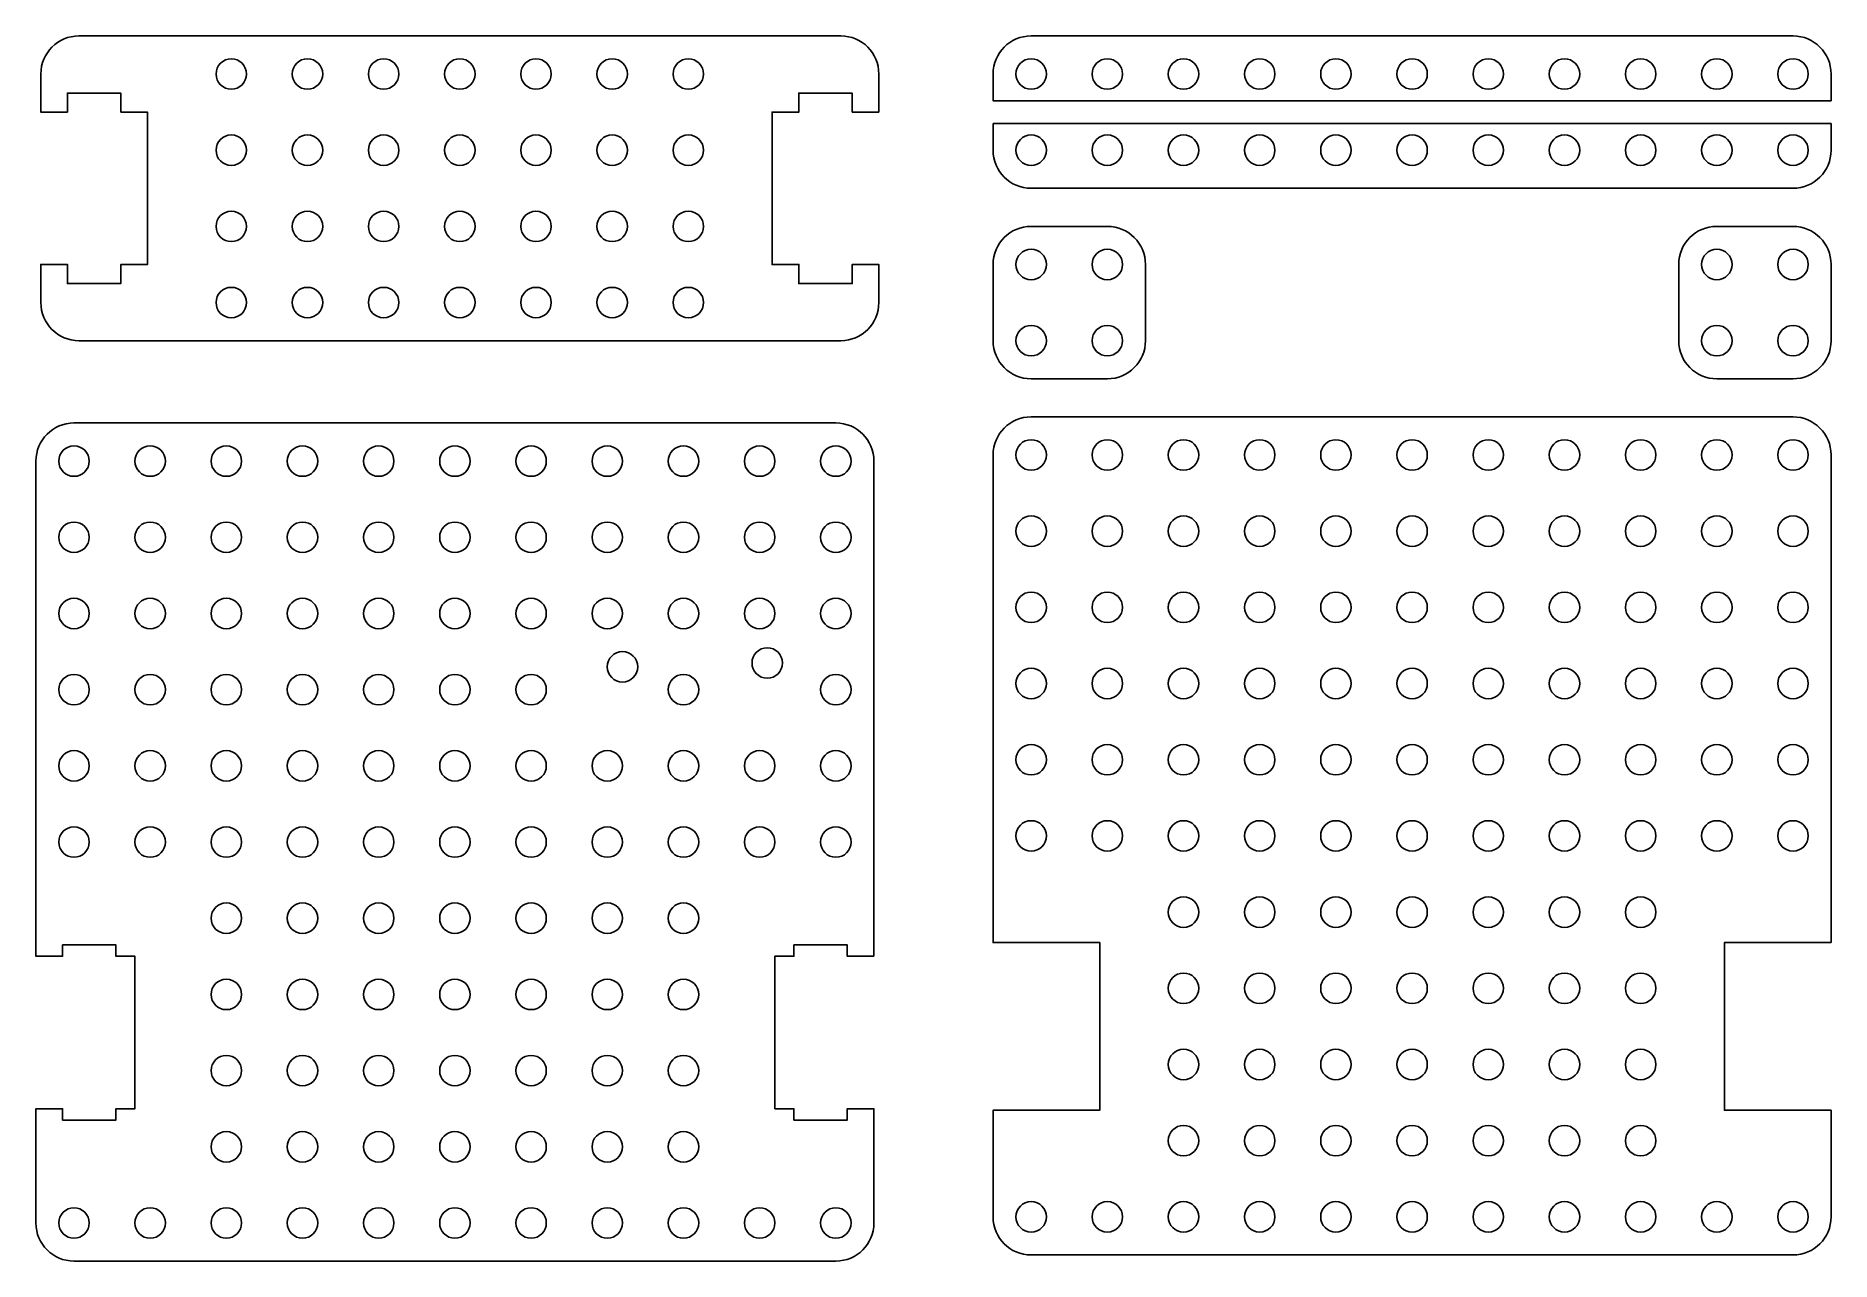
# Model space of a CAD drawing. Extents: x 30 to 266, y 25 to 186.
import ezdxf

# ---------------------------------------------------------------- set-up
doc = ezdxf.new("R2010")
doc.units = 0
doc.layers.add('Layer_1', color=7, linetype='CONTINUOUS')

msp = doc.modelspace()

# ---------------------------------------------------------------- linework, layer by layer
at = {"layer": 'Layer_1', "color": 7}
for points in [[(135.652643, 185.805716), (35.648956, 185.805716)], [(260.644442, 185.804449), (160.644431, 185.804463)], [(30.648331, 180.805091), (30.644442, 175.806472), (34.145762, 175.806472), (34.141802, 178.30509), (41.144441, 178.30509), (41.148401, 175.806472), (44.644442, 175.805061), (44.644442, 155.802561), (41.148401, 155.803972), (41.144441, 153.305089), (34.141802, 153.305089), (34.145762, 155.803972), (30.644442, 155.803972), (30.648331, 150.805089)], [(57.644443, 180.805091), (57.644443, 180.805091)], [(67.644443, 180.805085), (67.644443, 180.805085)], [(77.644443, 180.805083), (77.644443, 180.805083)], [(87.644442, 180.805088), (87.644442, 180.805088)], [(97.644442, 180.805085), (97.644442, 180.805085)], [(107.644441, 180.805083), (107.644441, 180.805083)], [(117.644441, 180.80508), (117.644441, 180.80508)], [(140.644443, 150.805089), (140.640548, 155.803972), (137.148048, 155.803972), (137.147201, 153.305089), (130.144562, 153.305089), (130.145409, 155.803972), (126.644437, 155.802561), (126.644437, 175.805061), (130.145409, 175.806472), (130.141797, 178.30509), (137.144435, 178.30509), (137.148048, 175.806472), (140.640548, 175.806472), (140.644443, 180.805091)], [(155.644444, 180.804464), (155.644444, 177.304435), (265.644444, 177.304435)], [(162.644447, 180.804446), (162.644447, 180.804446)], [(172.644446, 180.804446), (172.644446, 180.804446)], [(182.644446, 180.804446), (182.644446, 180.804446)], [(192.644443, 180.804446), (192.644443, 180.804446)], [(202.644443, 180.804446), (202.644443, 180.804446)], [(212.644443, 180.804446), (212.644443, 180.804446)], [(222.644442, 180.804446), (222.644442, 180.804446)], [(232.644442, 180.804446), (232.644442, 180.804446)], [(242.644445, 180.804446), (242.644445, 180.804446)], [(252.644445, 180.804446), (252.644445, 180.804446)], [(262.644444, 180.804446), (262.644444, 180.804446)], [(265.644444, 177.304435), (265.644444, 180.80445)], [(155.644444, 174.304441), (155.644444, 170.804462)], [(265.644444, 170.804462), (265.644444, 174.304441), (155.644444, 174.304441)], [(57.644443, 170.805091), (57.644443, 170.805091)], [(67.644443, 170.805086), (67.644443, 170.805086)], [(77.644443, 170.805083), (77.644443, 170.805083)], [(87.644442, 170.805088), (87.644442, 170.805088)], [(97.644442, 170.805086), (97.644442, 170.805086)], [(107.644441, 170.805083), (107.644441, 170.805083)], [(117.644441, 170.80508), (117.644441, 170.80508)], [(162.644444, 170.804447), (162.644444, 170.804447)], [(172.644444, 170.804447), (172.644444, 170.804447)], [(182.644446, 170.804447), (182.644446, 170.804447)], [(192.644443, 170.804447), (192.644443, 170.804447)], [(202.644443, 170.804447), (202.644443, 170.804447)], [(212.644443, 170.804447), (212.644443, 170.804447)], [(222.644442, 170.804447), (222.644442, 170.804447)], [(232.644442, 170.804447), (232.644442, 170.804447)], [(242.644445, 170.804447), (242.644445, 170.804447)], [(252.644445, 170.804447), (252.644445, 170.804447)], [(262.644444, 170.804447), (262.644444, 170.804447)], [(160.644431, 165.804444), (260.644442, 165.804444)], [(57.644443, 160.805094), (57.644443, 160.805094)], [(67.644442, 160.805089), (67.644442, 160.805089)], [(77.644443, 160.805086), (77.644443, 160.805086)], [(87.644442, 160.805092), (87.644442, 160.805092)], [(97.644442, 160.805089), (97.644442, 160.805089)], [(107.644441, 160.805086), (107.644441, 160.805086)], [(117.644441, 160.805083), (117.644441, 160.805083)], [(170.644442, 160.804451), (160.644428, 160.804462)], [(260.644445, 160.804451), (250.644431, 160.804462)], [(155.644441, 155.804455), (155.644441, 145.804461)], [(162.644441, 155.804446), (162.644441, 155.804446)], [(172.644444, 155.804446), (172.644444, 155.804446)], [(175.644443, 150.804479), (175.644443, 155.804455)], [(245.644444, 155.804455), (245.644444, 145.804461)], [(252.644445, 155.804446), (252.644445, 155.804446)], [(262.644447, 155.804446), (262.644447, 155.804446)], [(265.644447, 150.804479), (265.644447, 155.804455)], [(57.644443, 150.805095), (57.644443, 150.805095)], [(67.644443, 150.805089), (67.644443, 150.805089)], [(77.644443, 150.805086), (77.644443, 150.805086)], [(87.644442, 150.805092), (87.644442, 150.805092)], [(97.644442, 150.805089), (97.644442, 150.805089)], [(107.644441, 150.805086), (107.644441, 150.805086)], [(117.644441, 150.805083), (117.644441, 150.805083)], [(175.644443, 145.804489), (175.644443, 150.804479)], [(265.644447, 145.804489), (265.644447, 150.804479)], [(35.648956, 145.804444), (135.652637, 145.804444)], [(162.644441, 145.804446), (162.644441, 145.804446)], [(172.644441, 145.804446), (172.644441, 145.804446)], [(252.644445, 145.804446), (252.644445, 145.804446)], [(262.644444, 145.804446), (262.644444, 145.804446)], [(160.644428, 140.804443), (170.644442, 140.804471)], [(250.644431, 140.804443), (260.644445, 140.804471)], [(134.999998, 134.999984), (34.999986, 134.999998)], [(260.644445, 135.80443), (160.644434, 135.804444)], [(29.999999, 130), (29.999999, 65), (33.499998, 64.999997), (33.499998, 66.5), (40.499998, 66.500002), (40.499998, 64.999997), (42.999999, 64.999997), (42.999999, 45), (40.499998, 45), (40.499998, 43.5), (33.499998, 43.5), (33.499998, 45), (29.999999, 44.999995), (29.999999, 30.000013)], [(37.000002, 129.999999), (37.000002, 129.999999)], [(47.000002, 129.999999), (47.000002, 129.999999)], [(57.000002, 129.999999), (57.000002, 129.999999)], [(66.999999, 129.999999), (66.999999, 129.999999)], [(76.999999, 129.999999), (76.999999, 129.999999)], [(86.999998, 129.999999), (86.999998, 129.999999)], [(96.999998, 129.999999), (96.999998, 129.999999)], [(106.999998, 129.999999), (106.999998, 129.999999)], [(117, 129.999999), (117, 129.999999)], [(127, 129.999999), (127, 129.999999)], [(137, 129.999999), (137, 129.999999)], [(155.644446, 130.804446), (155.644446, 66.804447), (169.644447, 66.804447), (169.644447, 44.804446), (155.644446, 44.804415), (155.644446, 30.80446)], [(162.64445, 130.804445), (162.64445, 130.804445)], [(172.644449, 130.804445), (172.644449, 130.804445)], [(182.644449, 130.804445), (182.644449, 130.804445)], [(192.644446, 130.804445), (192.644446, 130.804445)], [(202.644446, 130.804445), (202.644446, 130.804445)], [(212.644446, 130.804445), (212.644446, 130.804445)], [(222.644445, 130.804445), (222.644445, 130.804445)], [(232.644445, 130.804445), (232.644445, 130.804445)], [(242.644448, 130.804445), (242.644448, 130.804445)], [(252.644447, 130.804445), (252.644447, 130.804445)], [(262.644447, 130.804445), (262.644447, 130.804445)], [(162.64445, 120.804445), (162.64445, 120.804445)], [(172.644446, 120.804445), (172.644446, 120.804445)], [(182.644449, 120.804445), (182.644449, 120.804445)], [(192.644449, 120.804445), (192.644449, 120.804445)], [(202.644449, 120.804445), (202.644449, 120.804445)], [(212.644448, 120.804445), (212.644448, 120.804445)], [(222.644448, 120.804445), (222.644448, 120.804445)], [(232.644448, 120.804445), (232.644448, 120.804445)], [(242.64445, 120.804445), (242.64445, 120.804445)], [(252.64445, 120.804445), (252.64445, 120.804445)], [(262.64445, 120.804445), (262.64445, 120.804445)], [(37.000002, 119.999999), (37.000002, 119.999999)], [(47.000002, 120.000002), (47.000002, 120.000002)], [(57.000002, 119.999999), (57.000002, 119.999999)], [(67.000002, 119.999999), (67.000002, 119.999999)], [(77.000001, 119.999999), (77.000001, 119.999999)], [(87.000001, 119.999999), (87.000001, 119.999999)], [(97.000001, 120.000002), (97.000001, 120.000002)], [(107, 119.999999), (107, 119.999999)], [(117.000003, 119.999999), (117.000003, 119.999999)], [(127.000003, 119.999999), (127.000003, 119.999999)], [(137.000002, 119.999999), (137.000002, 119.999999)], [(162.64445, 110.804445), (162.64445, 110.804445)], [(172.644449, 110.804445), (172.644449, 110.804445)], [(182.644449, 110.804445), (182.644449, 110.804445)], [(192.644449, 110.804445), (192.644449, 110.804445)], [(202.644449, 110.804445), (202.644449, 110.804445)], [(212.644448, 110.804445), (212.644448, 110.804445)], [(222.644448, 110.804445), (222.644448, 110.804445)], [(232.644448, 110.804445), (232.644448, 110.804445)], [(242.64445, 110.804445), (242.64445, 110.804445)], [(252.64445, 110.804445), (252.64445, 110.804445)], [(262.64445, 110.804445), (262.64445, 110.804445)], [(37.000002, 109.999999), (37.000002, 109.999999)], [(47.000002, 109.999999), (47.000002, 109.999999)], [(57.000002, 109.999999), (57.000002, 109.999999)], [(67.000002, 109.999999), (67.000002, 109.999999)], [(77.000001, 109.999999), (77.000001, 109.999999)], [(87.000001, 109.999999), (87.000001, 109.999999)], [(97.000001, 109.999999), (97.000001, 109.999999)], [(107, 109.999999), (107, 109.999999)], [(117.000003, 109.999999), (117.000003, 109.999999)], [(127.000003, 109.999999), (127.000003, 109.999999)], [(137.000002, 109.999999), (137.000002, 109.999999)], [(108.992063, 103.000002), (108.992063, 103.000002)], [(123.999994, 103.499996), (123.999994, 103.499996)], [(37.000002, 99.999999), (37.000002, 99.999999)], [(47.000002, 99.999999), (47.000002, 99.999999)], [(57.000002, 99.999999), (57.000002, 99.999999)], [(66.999999, 99.999999), (66.999999, 99.999999)], [(76.999999, 99.999999), (76.999999, 99.999999)], [(86.999998, 99.999999), (86.999998, 99.999999)], [(96.999998, 99.999999), (96.999998, 99.999999)], [(117, 99.999999), (117, 99.999999)], [(137, 99.999999), (137, 99.999999)], [(162.64445, 100.804446), (162.64445, 100.804446)], [(172.644449, 100.804446), (172.644449, 100.804446)], [(182.644449, 100.804446), (182.644449, 100.804446)], [(192.644446, 100.804446), (192.644446, 100.804446)], [(202.644446, 100.804446), (202.644446, 100.804446)], [(212.644446, 100.804446), (212.644446, 100.804446)], [(222.644445, 100.804446), (222.644445, 100.804446)], [(232.644445, 100.804446), (232.644445, 100.804446)], [(242.644448, 100.804446), (242.644448, 100.804446)], [(252.644447, 100.804446), (252.644447, 100.804446)], [(262.644447, 100.804446), (262.644447, 100.804446)], [(37.000002, 90), (37.000002, 90)], [(47.000002, 90), (47.000002, 90)], [(57.000002, 90), (57.000002, 90)], [(66.999999, 90), (66.999999, 90)], [(76.999999, 90), (76.999999, 90)], [(86.999998, 90), (86.999998, 90)], [(96.999998, 90), (96.999998, 90)], [(106.999998, 90), (106.999998, 90)], [(117, 90), (117, 90)], [(127, 90), (127, 90)], [(137, 90), (137, 90)], [(162.64445, 90.804446), (162.64445, 90.804446)], [(172.644446, 90.804443), (172.644446, 90.804443)], [(182.644449, 90.804446), (182.644449, 90.804446)], [(192.644446, 90.804446), (192.644446, 90.804446)], [(202.644446, 90.804446), (202.644446, 90.804446)], [(212.644446, 90.804446), (212.644446, 90.804446)], [(222.644445, 90.804446), (222.644445, 90.804446)], [(232.644445, 90.804446), (232.644445, 90.804446)], [(242.644448, 90.804446), (242.644448, 90.804446)], [(252.644447, 90.804446), (252.644447, 90.804446)], [(262.644447, 90.804446), (262.644447, 90.804446)], [(162.64445, 80.804443), (162.64445, 80.804443)], [(172.644449, 80.804443), (172.644449, 80.804443)], [(182.644449, 80.804443), (182.644449, 80.804443)], [(192.644449, 80.804443), (192.644449, 80.804443)], [(202.644449, 80.804443), (202.644449, 80.804443)], [(212.644448, 80.804443), (212.644448, 80.804443)], [(222.644448, 80.804443), (222.644448, 80.804443)], [(232.644448, 80.804443), (232.644448, 80.804443)], [(242.64445, 80.804443), (242.64445, 80.804443)], [(252.64445, 80.804443), (252.64445, 80.804443)], [(262.64445, 80.804443), (262.64445, 80.804443)], [(37.000002, 79.999997), (37.000002, 79.999997)], [(47.000002, 79.999997), (47.000002, 79.999997)], [(57.000002, 79.999997), (57.000002, 79.999997)], [(67.000002, 79.999997), (67.000002, 79.999997)], [(77.000001, 79.999997), (77.000001, 79.999997)], [(87.000001, 79.999997), (87.000001, 79.999997)], [(97.000001, 79.999997), (97.000001, 79.999997)], [(107, 79.999997), (107, 79.999997)], [(117.000003, 79.999997), (117.000003, 79.999997)], [(127.000003, 79.999997), (127.000003, 79.999997)], [(137.000002, 79.999997), (137.000002, 79.999997)], [(182.644449, 70.804444), (182.644449, 70.804444)], [(192.644449, 70.804444), (192.644449, 70.804444)], [(202.644449, 70.804444), (202.644449, 70.804444)], [(212.644448, 70.804444), (212.644448, 70.804444)], [(222.644445, 70.804446), (222.644445, 70.804446)], [(232.644448, 70.804444), (232.644448, 70.804444)], [(242.64445, 70.804444), (242.64445, 70.804444)], [(57.000002, 69.999997), (57.000002, 69.999997)], [(67.000002, 69.999997), (67.000002, 69.999997)], [(73, 69.999992), (73, 69.999992)], [(87.000001, 69.999997), (87.000001, 69.999997)], [(97.000001, 70), (97.000001, 70)], [(107, 69.999997), (107, 69.999997)], [(117.000003, 69.999997), (117.000003, 69.999997)], [(139.999999, 30.000013), (139.999999, 45), (136.499998, 45), (136.499998, 43.5), (129.5, 43.5), (129.5, 45), (127, 45), (127, 64.999997), (129.5, 65), (129.5, 66.5), (136.499998, 66.5), (136.499998, 64.999997), (139.999999, 65)], [(265.644447, 30.80446), (265.644447, 44.804446), (251.644446, 44.804446), (251.644446, 66.804447), (265.644447, 66.804447)], [(57.000002, 59.999998), (57.000002, 59.999998)], [(66.999999, 59.999998), (66.999999, 59.999998)], [(76.999999, 59.999998), (76.999999, 59.999998)], [(86.999998, 59.999998), (86.999998, 59.999998)], [(96.999998, 59.999998), (96.999998, 59.999998)], [(106.999998, 59.999998), (106.999998, 59.999998)], [(117, 59.999998), (117, 59.999998)], [(182.644449, 60.804444), (182.644449, 60.804444)], [(192.644446, 60.804444), (192.644446, 60.804444)], [(202.644446, 60.804444), (202.644446, 60.804444)], [(212.644446, 60.804444), (212.644446, 60.804444)], [(222.644445, 60.804444), (222.644445, 60.804444)], [(232.644445, 60.804444), (232.644445, 60.804444)], [(242.644448, 60.804444), (242.644448, 60.804444)], [(57.000002, 49.999998), (57.000002, 49.999998)], [(66.999999, 49.999998), (66.999999, 49.999998)], [(76.999999, 49.999998), (76.999999, 49.999998)], [(86.999998, 49.999998), (86.999998, 49.999998)], [(96.999998, 49.999998), (96.999998, 49.999998)], [(106.999998, 49.999998), (106.999998, 49.999998)], [(117, 49.999998), (117, 49.999998)], [(182.644449, 50.804444), (182.644449, 50.804444)], [(192.644446, 50.804444), (192.644446, 50.804444)], [(202.644446, 50.804444), (202.644446, 50.804444)], [(212.644446, 50.804444), (212.644446, 50.804444)], [(222.644445, 50.804444), (222.644445, 50.804444)], [(232.644445, 50.804444), (232.644445, 50.804444)], [(242.644448, 50.804444), (242.644448, 50.804444)], [(182.644449, 40.804444), (182.644449, 40.804444)], [(192.644446, 40.804444), (192.644446, 40.804444)], [(202.644446, 40.804444), (202.644446, 40.804444)], [(212.644446, 40.804444), (212.644446, 40.804444)], [(222.644445, 40.804444), (222.644445, 40.804444)], [(232.644445, 40.804444), (232.644445, 40.804444)], [(242.644448, 40.804444), (242.644448, 40.804444)], [(57.000002, 39.999998), (57.000002, 39.999998)], [(66.999999, 39.999998), (66.999999, 39.999998)], [(76.999999, 39.999998), (76.999999, 39.999998)], [(86.999998, 39.999998), (86.999998, 39.999998)], [(96.999998, 39.999998), (96.999998, 39.999998)], [(106.999998, 39.999998), (106.999998, 39.999998)], [(117, 39.999998), (117, 39.999998)], [(162.644447, 30.804444), (162.644447, 30.804444)], [(172.644446, 30.804444), (172.644446, 30.804444)], [(182.644449, 30.804444), (182.644449, 30.804444)], [(192.644446, 30.804444), (192.644446, 30.804444)], [(202.644446, 30.804444), (202.644446, 30.804444)], [(212.644446, 30.804444), (212.644446, 30.804444)], [(222.644445, 30.804444), (222.644445, 30.804444)], [(232.644445, 30.804444), (232.644445, 30.804444)], [(242.644448, 30.804444), (242.644448, 30.804444)], [(252.644447, 30.804444), (252.644447, 30.804444)], [(262.644447, 30.804444), (262.644447, 30.804444)], [(37, 29.999998), (37, 29.999998)], [(47.000002, 29.999998), (47.000002, 29.999998)], [(57.000002, 29.999998), (57.000002, 29.999998)], [(66.999999, 29.999998), (66.999999, 29.999998)], [(76.999999, 29.999998), (76.999999, 29.999998)], [(86.999998, 29.999998), (86.999998, 29.999998)], [(96.999998, 29.999998), (96.999998, 29.999998)], [(106.999998, 29.999998), (106.999998, 29.999998)], [(117, 29.999998), (117, 29.999998)], [(127, 29.999998), (127, 29.999998)], [(137, 29.999998), (137, 29.999998)], [(34.999986, 24.999995), (134.999998, 24.999995)], [(34.999986, 24.999995), (34.999986, 24.999995)], [(160.644434, 25.804447), (260.644445, 25.804447)], [(160.644434, 25.804447), (160.644434, 25.804447)]]:
    msp.add_lwpolyline(points, dxfattribs=at)
for points in [[(35.648956, 185.805716), (32.878954, 185.805716), (30.650486, 183.57509), (30.648331, 180.805091)], [(140.644443, 180.805091), (140.6467, 183.57509), (138.422645, 185.805716), (135.652643, 185.805716)], [(160.644431, 185.804463), (157.874434, 185.804463), (155.644444, 183.574447), (155.644444, 180.804464)], [(265.644444, 180.80445), (265.644444, 183.574433), (263.414439, 185.804449), (260.644442, 185.804449)], [(53.644443, 180.805091), (53.644443, 181.909663), (54.539873, 182.805097), (55.644443, 182.805097)], [(55.644443, 182.805097), (56.749013, 182.805097), (57.644443, 181.909663), (57.644443, 180.805091)], [(63.644442, 180.805085), (63.644442, 181.909657), (64.539872, 182.805092), (65.644442, 182.805092)], [(65.644442, 182.805092), (66.749012, 182.805092), (67.644443, 181.909657), (67.644443, 180.805085)], [(73.644442, 180.805083), (73.644442, 181.909655), (74.539872, 182.805089), (75.644442, 182.805089)], [(75.644442, 182.805089), (76.749012, 182.805089), (77.644443, 181.909655), (77.644443, 180.805083)], [(83.644441, 180.805088), (83.644441, 181.90966), (84.539871, 182.805094), (85.644441, 182.805094)], [(85.644441, 182.805094), (86.749012, 182.805094), (87.644442, 181.90966), (87.644442, 180.805088)], [(93.644441, 180.805085), (93.644441, 181.909657), (94.539871, 182.805092), (95.644441, 182.805092)], [(95.644441, 182.805092), (96.749011, 182.805092), (97.644442, 181.909657), (97.644442, 180.805085)], [(103.644441, 180.805083), (103.644441, 181.909655), (104.53987, 182.805089), (105.644441, 182.805089)], [(105.644441, 182.805089), (106.749011, 182.805089), (107.644441, 181.909655), (107.644441, 180.805083)], [(113.644441, 180.80508), (113.644441, 181.909652), (114.53987, 182.805086), (115.644441, 182.805086)], [(115.644441, 182.805086), (116.749011, 182.805086), (117.644441, 181.909652), (117.644441, 180.80508)], [(158.644447, 180.804446), (158.644447, 181.909016), (159.539877, 182.804446), (160.644447, 182.804446)], [(160.644447, 182.804446), (161.749016, 182.804446), (162.644447, 181.909016), (162.644447, 180.804446)], [(168.644446, 180.804446), (168.644446, 181.909016), (169.539877, 182.804446), (170.644446, 182.804446)], [(170.644446, 182.804446), (171.749016, 182.804446), (172.644446, 181.909016), (172.644446, 180.804446)], [(178.644446, 180.804446), (178.644446, 181.909016), (179.539877, 182.804446), (180.644446, 182.804446)], [(180.644446, 182.804446), (181.749016, 182.804446), (182.644446, 181.909016), (182.644446, 180.804446)], [(188.644443, 180.804446), (188.644443, 181.909016), (189.539874, 182.804446), (190.644443, 182.804446)], [(190.644443, 182.804446), (191.749013, 182.804446), (192.644443, 181.909016), (192.644443, 180.804446)], [(198.644443, 180.804446), (198.644443, 181.909016), (199.539873, 182.804446), (200.644443, 182.804446)], [(200.644443, 182.804446), (201.749012, 182.804446), (202.644443, 181.909016), (202.644443, 180.804446)], [(208.644443, 180.804446), (208.644443, 181.909016), (209.539873, 182.804446), (210.644443, 182.804446)], [(210.644443, 182.804446), (211.749012, 182.804446), (212.644443, 181.909016), (212.644443, 180.804446)], [(218.644442, 180.804446), (218.644442, 181.909016), (219.539873, 182.804446), (220.644442, 182.804446)], [(220.644442, 182.804446), (221.749012, 182.804446), (222.644442, 181.909016), (222.644442, 180.804446)], [(228.644442, 180.804446), (228.644442, 181.909016), (229.539873, 182.804446), (230.644442, 182.804446)], [(230.644442, 182.804446), (231.749012, 182.804446), (232.644442, 181.909016), (232.644442, 180.804446)], [(238.644445, 180.804446), (238.644445, 181.909016), (239.539875, 182.804446), (240.644445, 182.804446)], [(240.644445, 182.804446), (241.749014, 182.804446), (242.644445, 181.909016), (242.644445, 180.804446)], [(248.644444, 180.804446), (248.644444, 181.909016), (249.539875, 182.804446), (250.644445, 182.804446)], [(250.644445, 182.804446), (251.749014, 182.804446), (252.644445, 181.909016), (252.644445, 180.804446)], [(258.644444, 180.804446), (258.644444, 181.909016), (259.539875, 182.804446), (260.644444, 182.804446)], [(260.644444, 182.804446), (261.749014, 182.804446), (262.644444, 181.909016), (262.644444, 180.804446)], [(55.644443, 178.805085), (54.539873, 178.805085), (53.644443, 179.700519), (53.644443, 180.805091)], [(57.644443, 180.805091), (57.644443, 179.700519), (56.749013, 178.805085), (55.644443, 178.805085)], [(65.644442, 178.805079), (64.539872, 178.805079), (63.644442, 179.700513), (63.644442, 180.805085)], [(67.644443, 180.805085), (67.644443, 179.700513), (66.749012, 178.805079), (65.644442, 178.805079)], [(75.644442, 178.805076), (74.539872, 178.805076), (73.644442, 179.700511), (73.644442, 180.805083)], [(77.644443, 180.805083), (77.644443, 179.700511), (76.749012, 178.805076), (75.644442, 178.805076)], [(85.644441, 178.805082), (84.539871, 178.805082), (83.644441, 179.700516), (83.644441, 180.805088)], [(87.644442, 180.805088), (87.644442, 179.700516), (86.749012, 178.805082), (85.644441, 178.805082)], [(95.644441, 178.805079), (94.539871, 178.805079), (93.644441, 179.700513), (93.644441, 180.805085)], [(97.644442, 180.805085), (97.644442, 179.700513), (96.749011, 178.805079), (95.644441, 178.805079)], [(105.644441, 178.805076), (104.53987, 178.805076), (103.644441, 179.700511), (103.644441, 180.805083)], [(107.644441, 180.805083), (107.644441, 179.700511), (106.749011, 178.805076), (105.644441, 178.805076)], [(115.644441, 178.805073), (114.53987, 178.805073), (113.644441, 179.700508), (113.644441, 180.80508)], [(117.644441, 180.80508), (117.644441, 179.700508), (116.749011, 178.805073), (115.644441, 178.805073)], [(160.644447, 178.804447), (159.539877, 178.804447), (158.644447, 179.699877), (158.644447, 180.804446)], [(162.644447, 180.804446), (162.644447, 179.699877), (161.749016, 178.804447), (160.644447, 178.804447)], [(170.644446, 178.804447), (169.539877, 178.804447), (168.644446, 179.699877), (168.644446, 180.804446)], [(172.644446, 180.804446), (172.644446, 179.699877), (171.749016, 178.804447), (170.644446, 178.804447)], [(180.644446, 178.804447), (179.539877, 178.804447), (178.644446, 179.699877), (178.644446, 180.804446)], [(182.644446, 180.804446), (182.644446, 179.699877), (181.749016, 178.804447), (180.644446, 178.804447)], [(190.644443, 178.804447), (189.539874, 178.804447), (188.644443, 179.699877), (188.644443, 180.804446)], [(192.644443, 180.804446), (192.644443, 179.699877), (191.749013, 178.804447), (190.644443, 178.804447)], [(200.644443, 178.804447), (199.539873, 178.804447), (198.644443, 179.699877), (198.644443, 180.804446)], [(202.644443, 180.804446), (202.644443, 179.699877), (201.749012, 178.804447), (200.644443, 178.804447)], [(210.644443, 178.804447), (209.539873, 178.804447), (208.644443, 179.699877), (208.644443, 180.804446)], [(212.644443, 180.804446), (212.644443, 179.699877), (211.749012, 178.804447), (210.644443, 178.804447)], [(220.644442, 178.804447), (219.539873, 178.804447), (218.644442, 179.699877), (218.644442, 180.804446)], [(222.644442, 180.804446), (222.644442, 179.699877), (221.749012, 178.804447), (220.644442, 178.804447)], [(230.644442, 178.804447), (229.539873, 178.804447), (228.644442, 179.699877), (228.644442, 180.804446)], [(232.644442, 180.804446), (232.644442, 179.699877), (231.749012, 178.804447), (230.644442, 178.804447)], [(240.644445, 178.804447), (239.539875, 178.804447), (238.644445, 179.699877), (238.644445, 180.804446)], [(242.644445, 180.804446), (242.644445, 179.699877), (241.749014, 178.804447), (240.644445, 178.804447)], [(250.644445, 178.804447), (249.539875, 178.804447), (248.644444, 179.699877), (248.644444, 180.804446)], [(252.644445, 180.804446), (252.644445, 179.699877), (251.749014, 178.804447), (250.644445, 178.804447)], [(260.644444, 178.804447), (259.539875, 178.804447), (258.644444, 179.699877), (258.644444, 180.804446)], [(262.644444, 180.804446), (262.644444, 179.699877), (261.749014, 178.804447), (260.644444, 178.804447)], [(53.644443, 170.805091), (53.644443, 171.909663), (54.539872, 172.805098), (55.644443, 172.805098)], [(55.644443, 172.805098), (56.749013, 172.805098), (57.644443, 171.909663), (57.644443, 170.805091)], [(63.644443, 170.805086), (63.644443, 171.909658), (64.539872, 172.805092), (65.644443, 172.805092)], [(65.644443, 172.805092), (66.749013, 172.805092), (67.644443, 171.909658), (67.644443, 170.805086)], [(73.644442, 170.805083), (73.644442, 171.909655), (74.539872, 172.805089), (75.644442, 172.805089)], [(75.644442, 172.805089), (76.749012, 172.805089), (77.644443, 171.909655), (77.644443, 170.805083)], [(83.644441, 170.805088), (83.644441, 171.909661), (84.539871, 172.805095), (85.644441, 172.805095)], [(85.644441, 172.805095), (86.749012, 172.805095), (87.644442, 171.909661), (87.644442, 170.805088)], [(93.644441, 170.805086), (93.644441, 171.909658), (94.539871, 172.805092), (95.644441, 172.805092)], [(95.644441, 172.805092), (96.749011, 172.805092), (97.644442, 171.909658), (97.644442, 170.805086)], [(103.644441, 170.805083), (103.644441, 171.909655), (104.53987, 172.805089), (105.644441, 172.805089)], [(105.644441, 172.805089), (106.749011, 172.805089), (107.644441, 171.909655), (107.644441, 170.805083)], [(113.644441, 170.80508), (113.644441, 171.909652), (114.53987, 172.805086), (115.644441, 172.805086)], [(115.644441, 172.805086), (116.749011, 172.805086), (117.644441, 171.909652), (117.644441, 170.80508)], [(158.644444, 170.804447), (158.644444, 171.909016), (159.539874, 172.804447), (160.644444, 172.804447)], [(160.644444, 172.804447), (161.749013, 172.804447), (162.644444, 171.909016), (162.644444, 170.804447)], [(168.644444, 170.804447), (168.644444, 171.909016), (169.539874, 172.804447), (170.644444, 172.804447)], [(170.644444, 172.804447), (171.749013, 172.804447), (172.644444, 171.909016), (172.644444, 170.804447)], [(178.644446, 170.804447), (178.644446, 171.909016), (179.539877, 172.804447), (180.644446, 172.804447)], [(180.644446, 172.804447), (181.749016, 172.804447), (182.644446, 171.909016), (182.644446, 170.804447)], [(188.644443, 170.804447), (188.644443, 171.909016), (189.539874, 172.804447), (190.644443, 172.804447)], [(190.644443, 172.804447), (191.749013, 172.804447), (192.644443, 171.909016), (192.644443, 170.804447)], [(198.644443, 170.804447), (198.644443, 171.909016), (199.539873, 172.804447), (200.644443, 172.804447)], [(200.644443, 172.804447), (201.749012, 172.804447), (202.644443, 171.909016), (202.644443, 170.804447)], [(208.644443, 170.804447), (208.644443, 171.909016), (209.539873, 172.804447), (210.644443, 172.804447)], [(210.644443, 172.804447), (211.749012, 172.804447), (212.644443, 171.909016), (212.644443, 170.804447)], [(218.644442, 170.804447), (218.644442, 171.909016), (219.539873, 172.804447), (220.644442, 172.804447)], [(220.644442, 172.804447), (221.749012, 172.804447), (222.644442, 171.909016), (222.644442, 170.804447)], [(228.644442, 170.804447), (228.644442, 171.909016), (229.539873, 172.804447), (230.644442, 172.804447)], [(230.644442, 172.804447), (231.749012, 172.804447), (232.644442, 171.909016), (232.644442, 170.804447)], [(238.644445, 170.804447), (238.644445, 171.909016), (239.539875, 172.804447), (240.644445, 172.804447)], [(240.644445, 172.804447), (241.749014, 172.804447), (242.644445, 171.909016), (242.644445, 170.804447)], [(248.644444, 170.804447), (248.644444, 171.909016), (249.539875, 172.804447), (250.644445, 172.804447)], [(250.644445, 172.804447), (251.749014, 172.804447), (252.644445, 171.909016), (252.644445, 170.804447)], [(258.644444, 170.804447), (258.644444, 171.909016), (259.539875, 172.804447), (260.644444, 172.804447)], [(260.644444, 172.804447), (261.749014, 172.804447), (262.644444, 171.909016), (262.644444, 170.804447)], [(55.644443, 168.805085), (54.539872, 168.805085), (53.644443, 169.700519), (53.644443, 170.805091)], [(57.644443, 170.805091), (57.644443, 169.700519), (56.749013, 168.805085), (55.644443, 168.805085)], [(65.644443, 168.805079), (64.539872, 168.805079), (63.644443, 169.700514), (63.644443, 170.805086)], [(67.644443, 170.805086), (67.644443, 169.700514), (66.749013, 168.805079), (65.644443, 168.805079)], [(75.644442, 168.805077), (74.539872, 168.805077), (73.644442, 169.700511), (73.644442, 170.805083)], [(77.644443, 170.805083), (77.644443, 169.700511), (76.749012, 168.805077), (75.644442, 168.805077)], [(85.644441, 168.805082), (84.539871, 168.805082), (83.644441, 169.700516), (83.644441, 170.805088)], [(87.644442, 170.805088), (87.644442, 169.700516), (86.749012, 168.805082), (85.644441, 168.805082)], [(95.644441, 168.805079), (94.539871, 168.805079), (93.644441, 169.700514), (93.644441, 170.805086)], [(97.644442, 170.805086), (97.644442, 169.700514), (96.749011, 168.805079), (95.644441, 168.805079)], [(105.644441, 168.805077), (104.53987, 168.805077), (103.644441, 169.700511), (103.644441, 170.805083)], [(107.644441, 170.805083), (107.644441, 169.700511), (106.749011, 168.805077), (105.644441, 168.805077)], [(115.644441, 168.805074), (114.53987, 168.805074), (113.644441, 169.700508), (113.644441, 170.80508)], [(117.644441, 170.80508), (117.644441, 169.700508), (116.749011, 168.805074), (115.644441, 168.805074)], [(155.644444, 170.804462), (155.644444, 168.034451), (157.874434, 165.804444), (160.644431, 165.804444)], [(160.644444, 168.804447), (159.539874, 168.804447), (158.644444, 169.699877), (158.644444, 170.804447)], [(162.644444, 170.804447), (162.644444, 169.699877), (161.749013, 168.804447), (160.644444, 168.804447)], [(170.644444, 168.804447), (169.539874, 168.804447), (168.644444, 169.699877), (168.644444, 170.804447)], [(172.644444, 170.804447), (172.644444, 169.699877), (171.749013, 168.804447), (170.644444, 168.804447)], [(180.644446, 168.804447), (179.539877, 168.804447), (178.644446, 169.699877), (178.644446, 170.804447)], [(182.644446, 170.804447), (182.644446, 169.699877), (181.749016, 168.804447), (180.644446, 168.804447)], [(190.644443, 168.804447), (189.539874, 168.804447), (188.644443, 169.699877), (188.644443, 170.804447)], [(192.644443, 170.804447), (192.644443, 169.699877), (191.749013, 168.804447), (190.644443, 168.804447)], [(200.644443, 168.804447), (199.539873, 168.804447), (198.644443, 169.699877), (198.644443, 170.804447)], [(202.644443, 170.804447), (202.644443, 169.699877), (201.749012, 168.804447), (200.644443, 168.804447)], [(210.644443, 168.804447), (209.539873, 168.804447), (208.644443, 169.699877), (208.644443, 170.804447)], [(212.644443, 170.804447), (212.644443, 169.699877), (211.749012, 168.804447), (210.644443, 168.804447)], [(220.644442, 168.804447), (219.539873, 168.804447), (218.644442, 169.699877), (218.644442, 170.804447)], [(222.644442, 170.804447), (222.644442, 169.699877), (221.749012, 168.804447), (220.644442, 168.804447)], [(230.644442, 168.804447), (229.539873, 168.804447), (228.644442, 169.699877), (228.644442, 170.804447)], [(232.644442, 170.804447), (232.644442, 169.699877), (231.749012, 168.804447), (230.644442, 168.804447)], [(240.644445, 168.804447), (239.539875, 168.804447), (238.644445, 169.699877), (238.644445, 170.804447)], [(242.644445, 170.804447), (242.644445, 169.699877), (241.749014, 168.804447), (240.644445, 168.804447)], [(250.644445, 168.804447), (249.539875, 168.804447), (248.644444, 169.699877), (248.644444, 170.804447)], [(252.644445, 170.804447), (252.644445, 169.699877), (251.749014, 168.804447), (250.644445, 168.804447)], [(260.644444, 168.804447), (259.539875, 168.804447), (258.644444, 169.699877), (258.644444, 170.804447)], [(260.644442, 165.804444), (263.414439, 165.804415), (265.644444, 168.034479), (265.644444, 170.804462)], [(262.644444, 170.804447), (262.644444, 169.699877), (261.749014, 168.804447), (260.644444, 168.804447)], [(53.644443, 160.805094), (53.644443, 161.909666), (54.539872, 162.805101), (55.644443, 162.805101)], [(55.644443, 162.805101), (56.749013, 162.805101), (57.644443, 161.909666), (57.644443, 160.805094)], [(63.644442, 160.805089), (63.644442, 161.909661), (64.539871, 162.805095), (65.644442, 162.805095)], [(65.644442, 162.805095), (66.749012, 162.805095), (67.644442, 161.909661), (67.644442, 160.805089)], [(73.644442, 160.805086), (73.644442, 161.909658), (74.539872, 162.805092), (75.644442, 162.805092)], [(75.644442, 162.805092), (76.749012, 162.805092), (77.644443, 161.909658), (77.644443, 160.805086)], [(83.644441, 160.805092), (83.644441, 161.909664), (84.539871, 162.805098), (85.644441, 162.805098)], [(85.644441, 162.805098), (86.749012, 162.805098), (87.644442, 161.909664), (87.644442, 160.805092)], [(93.644441, 160.805089), (93.644441, 161.909661), (94.539871, 162.805095), (95.644441, 162.805095)], [(95.644441, 162.805095), (96.749011, 162.805095), (97.644442, 161.909661), (97.644442, 160.805089)], [(103.644441, 160.805086), (103.644441, 161.909658), (104.53987, 162.805092), (105.644441, 162.805092)], [(105.644441, 162.805092), (106.749011, 162.805092), (107.644441, 161.909658), (107.644441, 160.805086)], [(113.644441, 160.805083), (113.644441, 161.909655), (114.53987, 162.805089), (115.644441, 162.805089)], [(115.644441, 162.805089), (116.749011, 162.805089), (117.644441, 161.909655), (117.644441, 160.805083)], [(55.644443, 158.805088), (54.539872, 158.805088), (53.644443, 159.700522), (53.644443, 160.805094)], [(57.644443, 160.805094), (57.644443, 159.700522), (56.749013, 158.805088), (55.644443, 158.805088)], [(65.644442, 158.805082), (64.539871, 158.805082), (63.644442, 159.700517), (63.644442, 160.805089)], [(67.644442, 160.805089), (67.644442, 159.700517), (66.749012, 158.805082), (65.644442, 158.805082)], [(75.644442, 158.80508), (74.539872, 158.80508), (73.644442, 159.700514), (73.644442, 160.805086)], [(77.644443, 160.805086), (77.644443, 159.700514), (76.749012, 158.80508), (75.644442, 158.80508)], [(85.644441, 158.805085), (84.539871, 158.805085), (83.644441, 159.700519), (83.644441, 160.805092)], [(87.644442, 160.805092), (87.644442, 159.700519), (86.749012, 158.805085), (85.644441, 158.805085)], [(95.644441, 158.805082), (94.539871, 158.805082), (93.644441, 159.700517), (93.644441, 160.805089)], [(97.644442, 160.805089), (97.644442, 159.700517), (96.749011, 158.805082), (95.644441, 158.805082)], [(105.644441, 158.80508), (104.53987, 158.80508), (103.644441, 159.700514), (103.644441, 160.805086)], [(107.644441, 160.805086), (107.644441, 159.700514), (106.749011, 158.80508), (105.644441, 158.80508)], [(115.644441, 158.805077), (114.53987, 158.805077), (113.644441, 159.700511), (113.644441, 160.805083)], [(117.644441, 160.805083), (117.644441, 159.700511), (116.749011, 158.805077), (115.644441, 158.805077)], [(160.644428, 160.804462), (157.874431, 160.804465), (155.644441, 158.574446), (155.644441, 155.804455)], [(175.644443, 155.804455), (175.644443, 158.574435), (173.414439, 160.804448), (170.644442, 160.804451)], [(250.644431, 160.804462), (247.874434, 160.804465), (245.644444, 158.574446), (245.644444, 155.804455)], [(265.644447, 155.804455), (265.644447, 158.574435), (263.414442, 160.804448), (260.644445, 160.804451)], [(158.644441, 155.804446), (158.644441, 156.909015), (159.539872, 157.804446), (160.644441, 157.804446)], [(160.644441, 153.804446), (159.539872, 153.804446), (158.644441, 154.699876), (158.644441, 155.804446)], [(160.644441, 157.804446), (161.74901, 157.804446), (162.644441, 156.909015), (162.644441, 155.804446)], [(162.644441, 155.804446), (162.644441, 154.699876), (161.74901, 153.804446), (160.644441, 153.804446)], [(168.644444, 155.804446), (168.644444, 156.909015), (169.539874, 157.804446), (170.644444, 157.804446)], [(170.644444, 153.804446), (169.539874, 153.804446), (168.644444, 154.699876), (168.644444, 155.804446)], [(170.644444, 157.804446), (171.749013, 157.804446), (172.644444, 156.909015), (172.644444, 155.804446)], [(172.644444, 155.804446), (172.644444, 154.699876), (171.749013, 153.804446), (170.644444, 153.804446)], [(248.644444, 155.804446), (248.644444, 156.909015), (249.539875, 157.804446), (250.644445, 157.804446)], [(250.644445, 153.804446), (249.539875, 153.804446), (248.644444, 154.699876), (248.644444, 155.804446)], [(250.644445, 157.804446), (251.749014, 157.804446), (252.644445, 156.909015), (252.644445, 155.804446)], [(252.644445, 155.804446), (252.644445, 154.699876), (251.749014, 153.804446), (250.644445, 153.804446)], [(258.644447, 155.804446), (258.644447, 156.909015), (259.539878, 157.804446), (260.644447, 157.804446)], [(260.644447, 153.804446), (259.539878, 153.804446), (258.644447, 154.699876), (258.644447, 155.804446)], [(260.644447, 157.804446), (261.749016, 157.804446), (262.644447, 156.909015), (262.644447, 155.804446)], [(262.644447, 155.804446), (262.644447, 154.699876), (261.749016, 153.804446), (260.644447, 153.804446)], [(53.644443, 150.805095), (53.644443, 151.909667), (54.539873, 152.805101), (55.644443, 152.805101)], [(55.644443, 152.805101), (56.749013, 152.805101), (57.644443, 151.909667), (57.644443, 150.805095)], [(63.644442, 150.805089), (63.644442, 151.909661), (64.539872, 152.805095), (65.644442, 152.805095)], [(65.644442, 152.805095), (66.749012, 152.805095), (67.644443, 151.909661), (67.644443, 150.805089)], [(73.644442, 150.805086), (73.644442, 151.909658), (74.539872, 152.805092), (75.644442, 152.805092)], [(75.644442, 152.805092), (76.749013, 152.805092), (77.644443, 151.909658), (77.644443, 150.805086)], [(83.644441, 150.805092), (83.644441, 151.909664), (84.539871, 152.805098), (85.644441, 152.805098)], [(85.644441, 152.805098), (86.749012, 152.805098), (87.644442, 151.909664), (87.644442, 150.805092)], [(93.644441, 150.805089), (93.644441, 151.909661), (94.539871, 152.805095), (95.644441, 152.805095)], [(95.644441, 152.805095), (96.749011, 152.805095), (97.644442, 151.909661), (97.644442, 150.805089)], [(103.644441, 150.805086), (103.644441, 151.909658), (104.53987, 152.805092), (105.644441, 152.805092)], [(105.644441, 152.805092), (106.749011, 152.805092), (107.644441, 151.909658), (107.644441, 150.805086)], [(113.644441, 150.805083), (113.644441, 151.909655), (114.53987, 152.80509), (115.644441, 152.80509)], [(115.644441, 152.80509), (116.749011, 152.80509), (117.644441, 151.909655), (117.644441, 150.805083)], [(30.648331, 150.805089), (30.650487, 148.034987), (32.878954, 145.804444), (35.648956, 145.804444)], [(55.644443, 148.805088), (54.539873, 148.805088), (53.644443, 149.700523), (53.644443, 150.805095)], [(57.644443, 150.805095), (57.644443, 149.700523), (56.749013, 148.805088), (55.644443, 148.805088)], [(65.644442, 148.805083), (64.539872, 148.805083), (63.644442, 149.700517), (63.644442, 150.805089)], [(67.644443, 150.805089), (67.644443, 149.700517), (66.749012, 148.805083), (65.644442, 148.805083)], [(75.644442, 148.80508), (74.539872, 148.80508), (73.644442, 149.700514), (73.644442, 150.805086)], [(77.644443, 150.805086), (77.644443, 149.700514), (76.749013, 148.80508), (75.644442, 148.80508)], [(85.644441, 148.805086), (84.539871, 148.805086), (83.644441, 149.70052), (83.644441, 150.805092)], [(87.644442, 150.805092), (87.644442, 149.70052), (86.749012, 148.805086), (85.644441, 148.805086)], [(95.644441, 148.805083), (94.539871, 148.805083), (93.644441, 149.700517), (93.644441, 150.805089)], [(97.644442, 150.805089), (97.644442, 149.700517), (96.749011, 148.805083), (95.644441, 148.805083)], [(105.644441, 148.80508), (104.53987, 148.80508), (103.644441, 149.700514), (103.644441, 150.805086)], [(107.644441, 150.805086), (107.644441, 149.700514), (106.749011, 148.80508), (105.644441, 148.80508)], [(115.644441, 148.805077), (114.53987, 148.805077), (113.644441, 149.700511), (113.644441, 150.805083)], [(117.644441, 150.805083), (117.644441, 149.700511), (116.749011, 148.805077), (115.644441, 148.805077)], [(135.652637, 145.804444), (138.42264, 145.804444), (140.646599, 148.034987), (140.644443, 150.805089)], [(158.644441, 145.804446), (158.644441, 146.909016), (159.539872, 147.804446), (160.644441, 147.804446)], [(160.644441, 147.804446), (161.74901, 147.804446), (162.644441, 146.909016), (162.644441, 145.804446)], [(168.644441, 145.804446), (168.644441, 146.909016), (169.539871, 147.804446), (170.644441, 147.804446)], [(170.644441, 147.804446), (171.74901, 147.804446), (172.644441, 146.909016), (172.644441, 145.804446)], [(248.644444, 145.804446), (248.644444, 146.909016), (249.539875, 147.804446), (250.644445, 147.804446)], [(250.644445, 147.804446), (251.749014, 147.804446), (252.644445, 146.909016), (252.644445, 145.804446)], [(258.644444, 145.804446), (258.644444, 146.909016), (259.539875, 147.804446), (260.644444, 147.804446)], [(260.644444, 147.804446), (261.749014, 147.804446), (262.644444, 146.909016), (262.644444, 145.804446)], [(155.644441, 145.804461), (155.644441, 143.03445), (157.874431, 140.804443), (160.644428, 140.804443)], [(160.644441, 143.804446), (159.539872, 143.804446), (158.644441, 144.699876), (158.644441, 145.804446)], [(162.644441, 145.804446), (162.644441, 144.699876), (161.74901, 143.804446), (160.644441, 143.804446)], [(170.644441, 143.804446), (169.539871, 143.804446), (168.644441, 144.699876), (168.644441, 145.804446)], [(172.644441, 145.804446), (172.644441, 144.699876), (171.74901, 143.804446), (170.644441, 143.804446)], [(170.644442, 140.804471), (173.414439, 140.804471), (175.644443, 143.034506), (175.644443, 145.804489)], [(245.644444, 145.804461), (245.644444, 143.03445), (247.874434, 140.804443), (250.644431, 140.804443)], [(250.644445, 143.804446), (249.539875, 143.804446), (248.644444, 144.699876), (248.644444, 145.804446)], [(252.644445, 145.804446), (252.644445, 144.699876), (251.749014, 143.804446), (250.644445, 143.804446)], [(260.644444, 143.804446), (259.539875, 143.804446), (258.644444, 144.699876), (258.644444, 145.804446)], [(262.644444, 145.804446), (262.644444, 144.699876), (261.749014, 143.804446), (260.644444, 143.804446)], [(260.644445, 140.804471), (263.414442, 140.804471), (265.644447, 143.034506), (265.644447, 145.804489)], [(34.999986, 134.999998), (32.229989, 134.999998), (29.999999, 132.769983), (29.999999, 130)], [(139.999999, 129.999986), (139.999999, 132.769968), (137.769995, 134.999984), (134.999998, 134.999984)], [(160.644434, 135.804444), (157.874437, 135.804444), (155.644446, 133.574429), (155.644446, 130.804446)], [(265.644447, 130.804432), (265.644447, 133.574415), (263.414442, 135.80443), (260.644445, 135.80443)], [(33.000002, 129.999999), (33.000002, 131.104568), (33.895433, 131.999999), (35.000002, 131.999999)], [(35.000002, 131.999999), (36.104572, 131.999999), (37.000002, 131.104568), (37.000002, 129.999999)], [(43.000002, 129.999999), (43.000002, 131.104568), (43.895433, 131.999999), (45.000002, 131.999999)], [(45.000002, 131.999999), (46.104572, 131.999999), (47.000002, 131.104568), (47.000002, 129.999999)], [(53.000002, 129.999999), (53.000002, 131.104568), (53.895432, 131.999999), (55.000002, 131.999999)], [(55.000002, 131.999999), (56.104571, 131.999999), (57.000002, 131.104568), (57.000002, 129.999999)], [(62.999999, 129.999999), (62.999999, 131.104568), (63.895429, 131.999999), (64.999999, 131.999999)], [(64.999999, 131.999999), (66.104568, 131.999999), (66.999999, 131.104568), (66.999999, 129.999999)], [(72.999999, 129.999999), (72.999999, 131.104568), (73.895429, 131.999999), (74.999999, 131.999999)], [(74.999999, 131.999999), (76.104568, 131.999999), (76.999999, 131.104568), (76.999999, 129.999999)], [(82.999998, 129.999999), (82.999998, 131.104568), (83.895429, 131.999999), (84.999998, 131.999999)], [(84.999998, 131.999999), (86.104567, 131.999999), (86.999998, 131.104568), (86.999998, 129.999999)], [(92.999998, 129.999999), (92.999998, 131.104568), (93.895428, 131.999999), (94.999998, 131.999999)], [(94.999998, 131.999999), (96.104567, 131.999999), (96.999998, 131.104568), (96.999998, 129.999999)], [(102.999997, 129.999999), (102.999997, 131.104568), (103.895428, 131.999999), (104.999998, 131.999999)], [(104.999998, 131.999999), (106.104567, 131.999999), (106.999998, 131.104568), (106.999998, 129.999999)], [(113, 129.999999), (113, 131.104568), (113.895431, 131.999999), (115, 131.999999)], [(115, 131.999999), (116.10457, 131.999999), (117, 131.104568), (117, 129.999999)], [(123, 129.999999), (123, 131.104568), (123.89543, 131.999999), (125, 131.999999)], [(125, 131.999999), (126.104569, 131.999999), (127, 131.104568), (127, 129.999999)], [(133, 129.999999), (133, 131.104568), (133.89543, 131.999999), (135, 131.999999)], [(135, 131.999999), (136.104569, 131.999999), (137, 131.104568), (137, 129.999999)], [(158.644449, 130.804445), (158.644449, 131.909015), (159.53988, 132.804445), (160.64445, 132.804445)], [(160.64445, 132.804445), (161.749019, 132.804445), (162.64445, 131.909015), (162.64445, 130.804445)], [(168.644449, 130.804445), (168.644449, 131.909015), (169.53988, 132.804445), (170.644449, 132.804445)], [(170.644449, 132.804445), (171.749019, 132.804445), (172.644449, 131.909015), (172.644449, 130.804445)], [(178.644449, 130.804445), (178.644449, 131.909015), (179.539879, 132.804445), (180.644449, 132.804445)], [(180.644449, 132.804445), (181.749018, 132.804445), (182.644449, 131.909015), (182.644449, 130.804445)], [(188.644446, 130.804445), (188.644446, 131.909015), (189.539876, 132.804445), (190.644446, 132.804445)], [(190.644446, 132.804445), (191.749015, 132.804445), (192.644446, 131.909015), (192.644446, 130.804445)], [(198.644446, 130.804445), (198.644446, 131.909015), (199.539876, 132.804445), (200.644446, 132.804445)], [(200.644446, 132.804445), (201.749015, 132.804445), (202.644446, 131.909015), (202.644446, 130.804445)], [(208.644445, 130.804445), (208.644445, 131.909015), (209.539876, 132.804445), (210.644445, 132.804445)], [(210.644445, 132.804445), (211.749015, 132.804445), (212.644446, 131.909015), (212.644446, 130.804445)], [(218.644445, 130.804445), (218.644445, 131.909015), (219.539876, 132.804445), (220.644445, 132.804445)], [(220.644445, 132.804445), (221.749015, 132.804445), (222.644445, 131.909015), (222.644445, 130.804445)], [(228.644445, 130.804445), (228.644445, 131.909015), (229.539875, 132.804445), (230.644445, 132.804445)], [(230.644445, 132.804445), (231.749014, 132.804445), (232.644445, 131.909015), (232.644445, 130.804445)], [(238.644448, 130.804445), (238.644448, 131.909015), (239.539878, 132.804445), (240.644448, 132.804445)], [(240.644448, 132.804445), (241.749017, 132.804445), (242.644448, 131.909015), (242.644448, 130.804445)], [(248.644447, 130.804445), (248.644447, 131.909015), (249.539878, 132.804445), (250.644447, 132.804445)], [(250.644447, 132.804445), (251.749017, 132.804445), (252.644447, 131.909015), (252.644447, 130.804445)], [(258.644447, 130.804445), (258.644447, 131.909015), (259.539878, 132.804445), (260.644447, 132.804445)], [(260.644447, 132.804445), (261.749016, 132.804445), (262.644447, 131.909015), (262.644447, 130.804445)], [(35.000002, 127.999999), (33.895433, 127.999999), (33.000002, 128.895429), (33.000002, 129.999999)], [(37.000002, 129.999999), (37.000002, 128.895429), (36.104572, 127.999999), (35.000002, 127.999999)], [(45.000002, 127.999999), (43.895433, 127.999999), (43.000002, 128.895429), (43.000002, 129.999999)], [(47.000002, 129.999999), (47.000002, 128.895429), (46.104572, 127.999999), (45.000002, 127.999999)], [(55.000002, 127.999999), (53.895432, 127.999999), (53.000002, 128.895429), (53.000002, 129.999999)], [(57.000002, 129.999999), (57.000002, 128.895429), (56.104571, 127.999999), (55.000002, 127.999999)], [(64.999999, 127.999999), (63.895429, 127.999999), (62.999999, 128.895429), (62.999999, 129.999999)], [(66.999999, 129.999999), (66.999999, 128.895429), (66.104568, 127.999999), (64.999999, 127.999999)], [(74.999999, 127.999999), (73.895429, 127.999999), (72.999999, 128.895429), (72.999999, 129.999999)], [(76.999999, 129.999999), (76.999999, 128.895429), (76.104568, 127.999999), (74.999999, 127.999999)], [(84.999998, 127.999999), (83.895429, 127.999999), (82.999998, 128.895429), (82.999998, 129.999999)], [(86.999998, 129.999999), (86.999998, 128.895429), (86.104567, 127.999999), (84.999998, 127.999999)], [(94.999998, 127.999999), (93.895428, 127.999999), (92.999998, 128.895429), (92.999998, 129.999999)], [(96.999998, 129.999999), (96.999998, 128.895429), (96.104567, 127.999999), (94.999998, 127.999999)], [(104.999998, 127.999999), (103.895428, 127.999999), (102.999997, 128.895429), (102.999997, 129.999999)], [(106.999998, 129.999999), (106.999998, 128.895429), (106.104567, 127.999999), (104.999998, 127.999999)], [(115, 127.999999), (113.895431, 127.999999), (113, 128.895429), (113, 129.999999)], [(117, 129.999999), (117, 128.895429), (116.10457, 127.999999), (115, 127.999999)], [(125, 127.999999), (123.89543, 127.999999), (123, 128.895429), (123, 129.999999)], [(127, 129.999999), (127, 128.895429), (126.104569, 127.999999), (125, 127.999999)], [(135, 127.999999), (133.89543, 127.999999), (133, 128.895429), (133, 129.999999)], [(137, 129.999999), (137, 128.895429), (136.104569, 127.999999), (135, 127.999999)], [(139.999999, 65), (139.999999, 90.000003), (139.999999, 104.999982), (139.999999, 129.999986)], [(160.64445, 128.804445), (159.53988, 128.804445), (158.644449, 129.699875), (158.644449, 130.804445)], [(162.64445, 130.804445), (162.64445, 129.699875), (161.749019, 128.804445), (160.64445, 128.804445)], [(170.644449, 128.804445), (169.53988, 128.804445), (168.644449, 129.699875), (168.644449, 130.804445)], [(172.644449, 130.804445), (172.644449, 129.699875), (171.749019, 128.804445), (170.644449, 128.804445)], [(180.644449, 128.804445), (179.539879, 128.804445), (178.644449, 129.699875), (178.644449, 130.804445)], [(182.644449, 130.804445), (182.644449, 129.699875), (181.749018, 128.804445), (180.644449, 128.804445)], [(190.644446, 128.804445), (189.539876, 128.804445), (188.644446, 129.699875), (188.644446, 130.804445)], [(192.644446, 130.804445), (192.644446, 129.699875), (191.749015, 128.804445), (190.644446, 128.804445)], [(200.644446, 128.804445), (199.539876, 128.804445), (198.644446, 129.699875), (198.644446, 130.804445)], [(202.644446, 130.804445), (202.644446, 129.699875), (201.749015, 128.804445), (200.644446, 128.804445)], [(210.644445, 128.804445), (209.539876, 128.804445), (208.644445, 129.699875), (208.644445, 130.804445)], [(212.644446, 130.804445), (212.644446, 129.699875), (211.749015, 128.804445), (210.644445, 128.804445)], [(220.644445, 128.804445), (219.539876, 128.804445), (218.644445, 129.699875), (218.644445, 130.804445)], [(222.644445, 130.804445), (222.644445, 129.699875), (221.749015, 128.804445), (220.644445, 128.804445)], [(230.644445, 128.804445), (229.539875, 128.804445), (228.644445, 129.699875), (228.644445, 130.804445)], [(232.644445, 130.804445), (232.644445, 129.699875), (231.749014, 128.804445), (230.644445, 128.804445)], [(240.644448, 128.804445), (239.539878, 128.804445), (238.644448, 129.699875), (238.644448, 130.804445)], [(242.644448, 130.804445), (242.644448, 129.699875), (241.749017, 128.804445), (240.644448, 128.804445)], [(250.644447, 128.804445), (249.539878, 128.804445), (248.644447, 129.699875), (248.644447, 130.804445)], [(252.644447, 130.804445), (252.644447, 129.699875), (251.749017, 128.804445), (250.644447, 128.804445)], [(260.644447, 128.804445), (259.539878, 128.804445), (258.644447, 129.699875), (258.644447, 130.804445)], [(262.644447, 130.804445), (262.644447, 129.699875), (261.749016, 128.804445), (260.644447, 128.804445)], [(265.644447, 66.804447), (265.644447, 91.80445), (265.644447, 105.804428), (265.644447, 130.804432)], [(158.644449, 120.804445), (158.644449, 121.909015), (159.53988, 122.804445), (160.64445, 122.804445)], [(160.64445, 122.804445), (161.749019, 122.804445), (162.64445, 121.909015), (162.64445, 120.804445)], [(168.644446, 120.804445), (168.644446, 121.909015), (169.539877, 122.804445), (170.644446, 122.804445)], [(170.644446, 122.804445), (171.749016, 122.804445), (172.644446, 121.909015), (172.644446, 120.804445)], [(178.644449, 120.804445), (178.644449, 121.909015), (179.539879, 122.804445), (180.644449, 122.804445)], [(180.644449, 122.804445), (181.749018, 122.804445), (182.644449, 121.909015), (182.644449, 120.804445)], [(188.644449, 120.804445), (188.644449, 121.909015), (189.539879, 122.804445), (190.644449, 122.804445)], [(190.644449, 122.804445), (191.749018, 122.804445), (192.644449, 121.909015), (192.644449, 120.804445)], [(198.644448, 120.804445), (198.644448, 121.909015), (199.539879, 122.804445), (200.644449, 122.804445)], [(200.644449, 122.804445), (201.749018, 122.804445), (202.644449, 121.909015), (202.644449, 120.804445)], [(208.644448, 120.804445), (208.644448, 121.909015), (209.539879, 122.804445), (210.644448, 122.804445)], [(210.644448, 122.804445), (211.749018, 122.804445), (212.644448, 121.909015), (212.644448, 120.804445)], [(218.644448, 120.804445), (218.644448, 121.909015), (219.539879, 122.804445), (220.644448, 122.804445)], [(220.644448, 122.804445), (221.749017, 122.804445), (222.644448, 121.909015), (222.644448, 120.804445)], [(228.644448, 120.804445), (228.644448, 121.909015), (229.539878, 122.804445), (230.644448, 122.804445)], [(230.644448, 122.804445), (231.749017, 122.804445), (232.644448, 121.909015), (232.644448, 120.804445)], [(238.64445, 120.804445), (238.64445, 121.909015), (239.539881, 122.804445), (240.64445, 122.804445)], [(240.64445, 122.804445), (241.74902, 122.804445), (242.64445, 121.909015), (242.64445, 120.804445)], [(248.64445, 120.804445), (248.64445, 121.909015), (249.539881, 122.804445), (250.64445, 122.804445)], [(250.64445, 122.804445), (251.74902, 122.804445), (252.64445, 121.909015), (252.64445, 120.804445)], [(258.64445, 120.804445), (258.64445, 121.909015), (259.53988, 122.804445), (260.64445, 122.804445)], [(260.64445, 122.804445), (261.749019, 122.804445), (262.64445, 121.909015), (262.64445, 120.804445)], [(33.000002, 119.999999), (33.000002, 121.104569), (33.895433, 121.999999), (35.000002, 121.999999)], [(35.000002, 121.999999), (36.104572, 121.999999), (37.000002, 121.104569), (37.000002, 119.999999)], [(43.000002, 120.000002), (43.000002, 121.104571), (43.895433, 122.000002), (45.000002, 122.000002)], [(45.000002, 122.000002), (46.104572, 122.000002), (47.000002, 121.104571), (47.000002, 120.000002)], [(53.000002, 119.999999), (53.000002, 121.104569), (53.895432, 121.999999), (55.000002, 121.999999)], [(55.000002, 121.999999), (56.104571, 121.999999), (57.000002, 121.104569), (57.000002, 119.999999)], [(63.000002, 119.999999), (63.000002, 121.104569), (63.895432, 121.999999), (65.000002, 121.999999)], [(65.000002, 121.999999), (66.104571, 121.999999), (67.000002, 121.104569), (67.000002, 119.999999)], [(73.000001, 119.999999), (73.000001, 121.104569), (73.895432, 121.999999), (75.000001, 121.999999)], [(75.000001, 121.999999), (76.104571, 121.999999), (77.000001, 121.104569), (77.000001, 119.999999)], [(83.000001, 119.999999), (83.000001, 121.104569), (83.895431, 121.999999), (85.000001, 121.999999)], [(85.000001, 121.999999), (86.10457, 121.999999), (87.000001, 121.104569), (87.000001, 119.999999)], [(93.000001, 120.000002), (93.000001, 121.104571), (93.895431, 122.000002), (95.000001, 122.000002)], [(95.000001, 122.000002), (96.10457, 122.000002), (97.000001, 121.104571), (97.000001, 120.000002)], [(103, 119.999999), (103, 121.104569), (103.895431, 121.999999), (105, 121.999999)], [(105, 121.999999), (106.10457, 121.999999), (107, 121.104569), (107, 119.999999)], [(113.000003, 119.999999), (113.000003, 121.104569), (113.895433, 121.999999), (115.000003, 121.999999)], [(115.000003, 121.999999), (116.104572, 121.999999), (117.000003, 121.104569), (117.000003, 119.999999)], [(123.000003, 119.999999), (123.000003, 121.104569), (123.895433, 121.999999), (125.000003, 121.999999)], [(125.000003, 121.999999), (126.104572, 121.999999), (127.000003, 121.104569), (127.000003, 119.999999)], [(133.000002, 119.999999), (133.000002, 121.104569), (133.895433, 121.999999), (135.000002, 121.999999)], [(135.000002, 121.999999), (136.104572, 121.999999), (137.000002, 121.104569), (137.000002, 119.999999)], [(160.64445, 118.804445), (159.53988, 118.804445), (158.644449, 119.699875), (158.644449, 120.804445)], [(162.64445, 120.804445), (162.64445, 119.699875), (161.749019, 118.804445), (160.64445, 118.804445)], [(170.644446, 118.804445), (169.539877, 118.804445), (168.644446, 119.699875), (168.644446, 120.804445)], [(172.644446, 120.804445), (172.644446, 119.699875), (171.749016, 118.804445), (170.644446, 118.804445)], [(180.644449, 118.804445), (179.539879, 118.804445), (178.644449, 119.699875), (178.644449, 120.804445)], [(182.644449, 120.804445), (182.644449, 119.699875), (181.749018, 118.804445), (180.644449, 118.804445)], [(190.644449, 118.804445), (189.539879, 118.804445), (188.644449, 119.699875), (188.644449, 120.804445)], [(192.644449, 120.804445), (192.644449, 119.699875), (191.749018, 118.804445), (190.644449, 118.804445)], [(200.644449, 118.804445), (199.539879, 118.804445), (198.644448, 119.699875), (198.644448, 120.804445)], [(202.644449, 120.804445), (202.644449, 119.699875), (201.749018, 118.804445), (200.644449, 118.804445)], [(210.644448, 118.804445), (209.539879, 118.804445), (208.644448, 119.699875), (208.644448, 120.804445)], [(212.644448, 120.804445), (212.644448, 119.699875), (211.749018, 118.804445), (210.644448, 118.804445)], [(220.644448, 118.804445), (219.539879, 118.804445), (218.644448, 119.699875), (218.644448, 120.804445)], [(222.644448, 120.804445), (222.644448, 119.699875), (221.749017, 118.804445), (220.644448, 118.804445)], [(230.644448, 118.804445), (229.539878, 118.804445), (228.644448, 119.699875), (228.644448, 120.804445)], [(232.644448, 120.804445), (232.644448, 119.699875), (231.749017, 118.804445), (230.644448, 118.804445)], [(240.64445, 118.804445), (239.539881, 118.804445), (238.64445, 119.699875), (238.64445, 120.804445)], [(242.64445, 120.804445), (242.64445, 119.699875), (241.74902, 118.804445), (240.64445, 118.804445)], [(250.64445, 118.804445), (249.539881, 118.804445), (248.64445, 119.699875), (248.64445, 120.804445)], [(252.64445, 120.804445), (252.64445, 119.699875), (251.74902, 118.804445), (250.64445, 118.804445)], [(260.64445, 118.804445), (259.53988, 118.804445), (258.64445, 119.699875), (258.64445, 120.804445)], [(262.64445, 120.804445), (262.64445, 119.699875), (261.749019, 118.804445), (260.64445, 118.804445)], [(35.000002, 117.999999), (33.895433, 117.999999), (33.000002, 118.895429), (33.000002, 119.999999)], [(37.000002, 119.999999), (37.000002, 118.895429), (36.104572, 117.999999), (35.000002, 117.999999)], [(45.000002, 118.000002), (43.895433, 118.000002), (43.000002, 118.895432), (43.000002, 120.000002)], [(47.000002, 120.000002), (47.000002, 118.895432), (46.104572, 118.000002), (45.000002, 118.000002)], [(55.000002, 117.999999), (53.895432, 117.999999), (53.000002, 118.895429), (53.000002, 119.999999)], [(57.000002, 119.999999), (57.000002, 118.895429), (56.104571, 117.999999), (55.000002, 117.999999)], [(65.000002, 117.999999), (63.895432, 117.999999), (63.000002, 118.895429), (63.000002, 119.999999)], [(67.000002, 119.999999), (67.000002, 118.895429), (66.104571, 117.999999), (65.000002, 117.999999)], [(75.000001, 117.999999), (73.895432, 117.999999), (73.000001, 118.895429), (73.000001, 119.999999)], [(77.000001, 119.999999), (77.000001, 118.895429), (76.104571, 117.999999), (75.000001, 117.999999)], [(85.000001, 117.999999), (83.895431, 117.999999), (83.000001, 118.895429), (83.000001, 119.999999)], [(87.000001, 119.999999), (87.000001, 118.895429), (86.10457, 117.999999), (85.000001, 117.999999)], [(95.000001, 118.000002), (93.895431, 118.000002), (93.000001, 118.895432), (93.000001, 120.000002)], [(97.000001, 120.000002), (97.000001, 118.895432), (96.10457, 118.000002), (95.000001, 118.000002)], [(105, 117.999999), (103.895431, 117.999999), (103, 118.895429), (103, 119.999999)], [(107, 119.999999), (107, 118.895429), (106.10457, 117.999999), (105, 117.999999)], [(115.000003, 117.999999), (113.895433, 117.999999), (113.000003, 118.895429), (113.000003, 119.999999)], [(117.000003, 119.999999), (117.000003, 118.895429), (116.104572, 117.999999), (115.000003, 117.999999)], [(125.000003, 117.999999), (123.895433, 117.999999), (123.000003, 118.895429), (123.000003, 119.999999)], [(127.000003, 119.999999), (127.000003, 118.895429), (126.104572, 117.999999), (125.000003, 117.999999)], [(135.000002, 117.999999), (133.895433, 117.999999), (133.000002, 118.895429), (133.000002, 119.999999)], [(137.000002, 119.999999), (137.000002, 118.895429), (136.104572, 117.999999), (135.000002, 117.999999)], [(33.000002, 109.999999), (33.000002, 111.104569), (33.895433, 111.999999), (35.000002, 111.999999)], [(35.000002, 111.999999), (36.104572, 111.999999), (37.000002, 111.104569), (37.000002, 109.999999)], [(43.000002, 109.999999), (43.000002, 111.104569), (43.895433, 111.999999), (45.000002, 111.999999)], [(45.000002, 111.999999), (46.104572, 111.999999), (47.000002, 111.104569), (47.000002, 109.999999)], [(53.000002, 109.999999), (53.000002, 111.104569), (53.895432, 111.999999), (55.000002, 111.999999)], [(55.000002, 111.999999), (56.104571, 111.999999), (57.000002, 111.104569), (57.000002, 109.999999)], [(63.000002, 109.999999), (63.000002, 111.104569), (63.895432, 111.999999), (65.000002, 111.999999)], [(65.000002, 111.999999), (66.104571, 111.999999), (67.000002, 111.104569), (67.000002, 109.999999)], [(73.000001, 109.999999), (73.000001, 111.104569), (73.895432, 111.999999), (75.000001, 111.999999)], [(75.000001, 111.999999), (76.104571, 111.999999), (77.000001, 111.104569), (77.000001, 109.999999)], [(83.000001, 109.999999), (83.000001, 111.104569), (83.895431, 111.999999), (85.000001, 111.999999)], [(85.000001, 111.999999), (86.10457, 111.999999), (87.000001, 111.104569), (87.000001, 109.999999)], [(93.000001, 109.999999), (93.000001, 111.104569), (93.895431, 111.999999), (95.000001, 111.999999)], [(95.000001, 111.999999), (96.10457, 111.999999), (97.000001, 111.104569), (97.000001, 109.999999)], [(103, 109.999999), (103, 111.104569), (103.895431, 111.999999), (105, 111.999999)], [(105, 111.999999), (106.10457, 111.999999), (107, 111.104569), (107, 109.999999)], [(113.000003, 109.999999), (113.000003, 111.104569), (113.895433, 111.999999), (115.000003, 111.999999)], [(115.000003, 111.999999), (116.104572, 111.999999), (117.000003, 111.104569), (117.000003, 109.999999)], [(123.000003, 109.999999), (123.000003, 111.104569), (123.895433, 111.999999), (125.000003, 111.999999)], [(125.000003, 111.999999), (126.104572, 111.999999), (127.000003, 111.104569), (127.000003, 109.999999)], [(133.000002, 109.999999), (133.000002, 111.104569), (133.895433, 111.999999), (135.000002, 111.999999)], [(135.000002, 111.999999), (136.104572, 111.999999), (137.000002, 111.104569), (137.000002, 109.999999)], [(158.644449, 110.804445), (158.644449, 111.909015), (159.53988, 112.804445), (160.64445, 112.804445)], [(160.64445, 108.804445), (159.53988, 108.804445), (158.644449, 109.699876), (158.644449, 110.804445)], [(160.64445, 112.804445), (161.749019, 112.804445), (162.64445, 111.909015), (162.64445, 110.804445)], [(162.64445, 110.804445), (162.64445, 109.699876), (161.749019, 108.804445), (160.64445, 108.804445)], [(168.644449, 110.804445), (168.644449, 111.909015), (169.53988, 112.804445), (170.644449, 112.804445)], [(170.644449, 108.804445), (169.53988, 108.804445), (168.644449, 109.699876), (168.644449, 110.804445)], [(170.644449, 112.804445), (171.749019, 112.804445), (172.644449, 111.909015), (172.644449, 110.804445)], [(172.644449, 110.804445), (172.644449, 109.699876), (171.749019, 108.804445), (170.644449, 108.804445)], [(178.644449, 110.804445), (178.644449, 111.909015), (179.539879, 112.804445), (180.644449, 112.804445)], [(180.644449, 108.804445), (179.539879, 108.804445), (178.644449, 109.699876), (178.644449, 110.804445)], [(180.644449, 112.804445), (181.749018, 112.804445), (182.644449, 111.909015), (182.644449, 110.804445)], [(182.644449, 110.804445), (182.644449, 109.699876), (181.749018, 108.804445), (180.644449, 108.804445)], [(188.644449, 110.804445), (188.644449, 111.909015), (189.539879, 112.804445), (190.644449, 112.804445)], [(190.644449, 108.804445), (189.539879, 108.804445), (188.644449, 109.699876), (188.644449, 110.804445)], [(190.644449, 112.804445), (191.749018, 112.804445), (192.644449, 111.909015), (192.644449, 110.804445)], [(192.644449, 110.804445), (192.644449, 109.699876), (191.749018, 108.804445), (190.644449, 108.804445)], [(198.644448, 110.804445), (198.644448, 111.909015), (199.539879, 112.804445), (200.644449, 112.804445)], [(200.644449, 108.804445), (199.539879, 108.804445), (198.644448, 109.699876), (198.644448, 110.804445)], [(200.644449, 112.804445), (201.749018, 112.804445), (202.644449, 111.909015), (202.644449, 110.804445)], [(202.644449, 110.804445), (202.644449, 109.699876), (201.749018, 108.804445), (200.644449, 108.804445)], [(208.644448, 110.804445), (208.644448, 111.909015), (209.539879, 112.804445), (210.644448, 112.804445)], [(210.644448, 108.804445), (209.539879, 108.804445), (208.644448, 109.699876), (208.644448, 110.804445)], [(210.644448, 112.804445), (211.749018, 112.804445), (212.644448, 111.909015), (212.644448, 110.804445)], [(212.644448, 110.804445), (212.644448, 109.699876), (211.749018, 108.804445), (210.644448, 108.804445)], [(218.644448, 110.804445), (218.644448, 111.909015), (219.539879, 112.804445), (220.644448, 112.804445)], [(220.644448, 108.804445), (219.539879, 108.804445), (218.644448, 109.699876), (218.644448, 110.804445)], [(220.644448, 112.804445), (221.749017, 112.804445), (222.644448, 111.909015), (222.644448, 110.804445)], [(222.644448, 110.804445), (222.644448, 109.699876), (221.749017, 108.804445), (220.644448, 108.804445)], [(228.644448, 110.804445), (228.644448, 111.909015), (229.539878, 112.804445), (230.644448, 112.804445)], [(230.644448, 108.804445), (229.539878, 108.804445), (228.644448, 109.699876), (228.644448, 110.804445)], [(230.644448, 112.804445), (231.749017, 112.804445), (232.644448, 111.909015), (232.644448, 110.804445)], [(232.644448, 110.804445), (232.644448, 109.699876), (231.749017, 108.804445), (230.644448, 108.804445)], [(238.64445, 110.804445), (238.64445, 111.909015), (239.539881, 112.804445), (240.64445, 112.804445)], [(240.64445, 108.804445), (239.539881, 108.804445), (238.64445, 109.699876), (238.64445, 110.804445)], [(240.64445, 112.804445), (241.74902, 112.804445), (242.64445, 111.909015), (242.64445, 110.804445)], [(242.64445, 110.804445), (242.64445, 109.699876), (241.74902, 108.804445), (240.64445, 108.804445)], [(248.64445, 110.804445), (248.64445, 111.909015), (249.539881, 112.804445), (250.64445, 112.804445)], [(250.64445, 108.804445), (249.539881, 108.804445), (248.64445, 109.699876), (248.64445, 110.804445)], [(250.64445, 112.804445), (251.74902, 112.804445), (252.64445, 111.909015), (252.64445, 110.804445)], [(252.64445, 110.804445), (252.64445, 109.699876), (251.74902, 108.804445), (250.64445, 108.804445)], [(258.64445, 110.804445), (258.64445, 111.909015), (259.53988, 112.804445), (260.64445, 112.804445)], [(260.64445, 108.804445), (259.53988, 108.804445), (258.64445, 109.699876), (258.64445, 110.804445)], [(260.64445, 112.804445), (261.749019, 112.804445), (262.64445, 111.909015), (262.64445, 110.804445)], [(262.64445, 110.804445), (262.64445, 109.699876), (261.749019, 108.804445), (260.64445, 108.804445)], [(35.000002, 107.999999), (33.895433, 107.999999), (33.000002, 108.895429), (33.000002, 109.999999)], [(37.000002, 109.999999), (37.000002, 108.895429), (36.104572, 107.999999), (35.000002, 107.999999)], [(45.000002, 107.999999), (43.895433, 107.999999), (43.000002, 108.895429), (43.000002, 109.999999)], [(47.000002, 109.999999), (47.000002, 108.895429), (46.104572, 107.999999), (45.000002, 107.999999)], [(55.000002, 107.999999), (53.895432, 107.999999), (53.000002, 108.895429), (53.000002, 109.999999)], [(57.000002, 109.999999), (57.000002, 108.895429), (56.104571, 107.999999), (55.000002, 107.999999)], [(65.000002, 107.999999), (63.895432, 107.999999), (63.000002, 108.895429), (63.000002, 109.999999)], [(67.000002, 109.999999), (67.000002, 108.895429), (66.104571, 107.999999), (65.000002, 107.999999)], [(75.000001, 107.999999), (73.895432, 107.999999), (73.000001, 108.895429), (73.000001, 109.999999)], [(77.000001, 109.999999), (77.000001, 108.895429), (76.104571, 107.999999), (75.000001, 107.999999)], [(85.000001, 107.999999), (83.895431, 107.999999), (83.000001, 108.895429), (83.000001, 109.999999)], [(87.000001, 109.999999), (87.000001, 108.895429), (86.10457, 107.999999), (85.000001, 107.999999)], [(95.000001, 107.999999), (93.895431, 107.999999), (93.000001, 108.895429), (93.000001, 109.999999)], [(97.000001, 109.999999), (97.000001, 108.895429), (96.10457, 107.999999), (95.000001, 107.999999)], [(105, 107.999999), (103.895431, 107.999999), (103, 108.895429), (103, 109.999999)], [(107, 109.999999), (107, 108.895429), (106.10457, 107.999999), (105, 107.999999)], [(115.000003, 107.999999), (113.895433, 107.999999), (113.000003, 108.895429), (113.000003, 109.999999)], [(117.000003, 109.999999), (117.000003, 108.895429), (116.104572, 107.999999), (115.000003, 107.999999)], [(125.000003, 107.999999), (123.895433, 107.999999), (123.000003, 108.895429), (123.000003, 109.999999)], [(127.000003, 109.999999), (127.000003, 108.895429), (126.104572, 107.999999), (125.000003, 107.999999)], [(135.000002, 107.999999), (133.895433, 107.999999), (133.000002, 108.895429), (133.000002, 109.999999)], [(137.000002, 109.999999), (137.000002, 108.895429), (136.104572, 107.999999), (135.000002, 107.999999)], [(104.992063, 103.000002), (104.992063, 104.104572), (105.887493, 105.000002), (106.992063, 105.000002)], [(106.992063, 105.000002), (108.096632, 105.000002), (108.992063, 104.104572), (108.992063, 103.000002)], [(123.999994, 103.499996), (123.999994, 104.604558), (124.895424, 105.499983), (125.999993, 105.499983)], [(125.999993, 105.499983), (127.104562, 105.499983), (127.999993, 104.604558), (127.999993, 103.499996)], [(33.000002, 99.999999), (33.000002, 101.104569), (33.895433, 101.999999), (35.000002, 101.999999)], [(35.000002, 101.999999), (36.104572, 101.999999), (37.000002, 101.104569), (37.000002, 99.999999)], [(43.000002, 99.999999), (43.000002, 101.104569), (43.895433, 101.999999), (45.000002, 101.999999)], [(45.000002, 101.999999), (46.104572, 101.999999), (47.000002, 101.104569), (47.000002, 99.999999)], [(53.000002, 99.999999), (53.000002, 101.104569), (53.895432, 101.999999), (55.000002, 101.999999)], [(55.000002, 101.999999), (56.104571, 101.999999), (57.000002, 101.104569), (57.000002, 99.999999)], [(62.999999, 99.999999), (62.999999, 101.104569), (63.895429, 101.999999), (64.999999, 101.999999)], [(64.999999, 101.999999), (66.104568, 101.999999), (66.999999, 101.104569), (66.999999, 99.999999)], [(72.999999, 99.999999), (72.999999, 101.104569), (73.895429, 101.999999), (74.999999, 101.999999)], [(74.999999, 101.999999), (76.104568, 101.999999), (76.999999, 101.104569), (76.999999, 99.999999)], [(82.999998, 99.999999), (82.999998, 101.104569), (83.895429, 101.999999), (84.999998, 101.999999)], [(84.999998, 101.999999), (86.104567, 101.999999), (86.999998, 101.104569), (86.999998, 99.999999)], [(92.999998, 99.999999), (92.999998, 101.104569), (93.895428, 101.999999), (94.999998, 101.999999)], [(94.999998, 101.999999), (96.104567, 101.999999), (96.999998, 101.104569), (96.999998, 99.999999)], [(106.992063, 101.000002), (105.887493, 101.000002), (104.992063, 101.895432), (104.992063, 103.000002)], [(108.992063, 103.000002), (108.992063, 101.895432), (108.096632, 101.000002), (106.992063, 101.000002)], [(113, 99.999999), (113, 101.104569), (113.895431, 101.999999), (115, 101.999999)], [(115, 101.999999), (116.10457, 101.999999), (117, 101.104569), (117, 99.999999)], [(125.999993, 101.500002), (124.895424, 101.500002), (123.999994, 102.395428), (123.999994, 103.499996)], [(127.999993, 103.499996), (127.999993, 102.395428), (127.104562, 101.500002), (125.999993, 101.500002)], [(133, 99.999999), (133, 101.104569), (133.89543, 101.999999), (135, 101.999999)], [(135, 101.999999), (136.104569, 101.999999), (137, 101.104569), (137, 99.999999)], [(158.644449, 100.804446), (158.644449, 101.909015), (159.53988, 102.804445), (160.64445, 102.804445)], [(160.64445, 102.804445), (161.749019, 102.804445), (162.64445, 101.909015), (162.64445, 100.804446)], [(168.644449, 100.804446), (168.644449, 101.909015), (169.53988, 102.804445), (170.644449, 102.804445)], [(170.644449, 102.804445), (171.749019, 102.804445), (172.644449, 101.909015), (172.644449, 100.804446)], [(178.644449, 100.804446), (178.644449, 101.909015), (179.539879, 102.804445), (180.644449, 102.804445)], [(180.644449, 102.804445), (181.749018, 102.804445), (182.644449, 101.909015), (182.644449, 100.804446)], [(188.644446, 100.804446), (188.644446, 101.909015), (189.539876, 102.804445), (190.644446, 102.804445)], [(190.644446, 102.804445), (191.749015, 102.804445), (192.644446, 101.909015), (192.644446, 100.804446)], [(198.644446, 100.804446), (198.644446, 101.909015), (199.539876, 102.804445), (200.644446, 102.804445)], [(200.644446, 102.804445), (201.749015, 102.804445), (202.644446, 101.909015), (202.644446, 100.804446)], [(208.644445, 100.804446), (208.644445, 101.909015), (209.539876, 102.804445), (210.644445, 102.804445)], [(210.644445, 102.804445), (211.749015, 102.804445), (212.644446, 101.909015), (212.644446, 100.804446)], [(218.644445, 100.804446), (218.644445, 101.909015), (219.539876, 102.804445), (220.644445, 102.804445)], [(220.644445, 102.804445), (221.749015, 102.804445), (222.644445, 101.909015), (222.644445, 100.804446)], [(228.644445, 100.804446), (228.644445, 101.909015), (229.539875, 102.804445), (230.644445, 102.804445)], [(230.644445, 102.804445), (231.749014, 102.804445), (232.644445, 101.909015), (232.644445, 100.804446)], [(238.644448, 100.804446), (238.644448, 101.909015), (239.539878, 102.804445), (240.644448, 102.804445)], [(240.644448, 102.804445), (241.749017, 102.804445), (242.644448, 101.909015), (242.644448, 100.804446)], [(248.644447, 100.804446), (248.644447, 101.909015), (249.539878, 102.804445), (250.644447, 102.804445)], [(250.644447, 102.804445), (251.749017, 102.804445), (252.644447, 101.909015), (252.644447, 100.804446)], [(258.644447, 100.804446), (258.644447, 101.909015), (259.539878, 102.804445), (260.644447, 102.804445)], [(260.644447, 102.804445), (261.749016, 102.804445), (262.644447, 101.909015), (262.644447, 100.804446)], [(35.000002, 98), (33.895433, 98), (33.000002, 98.89543), (33.000002, 99.999999)], [(37.000002, 99.999999), (37.000002, 98.89543), (36.104572, 98), (35.000002, 98)], [(45.000002, 98), (43.895433, 98), (43.000002, 98.89543), (43.000002, 99.999999)], [(47.000002, 99.999999), (47.000002, 98.89543), (46.104572, 98), (45.000002, 98)], [(55.000002, 98), (53.895432, 98), (53.000002, 98.89543), (53.000002, 99.999999)], [(57.000002, 99.999999), (57.000002, 98.89543), (56.104571, 98), (55.000002, 98)], [(64.999999, 98), (63.895429, 98), (62.999999, 98.89543), (62.999999, 99.999999)], [(66.999999, 99.999999), (66.999999, 98.89543), (66.104568, 98), (64.999999, 98)], [(74.999999, 98), (73.895429, 98), (72.999999, 98.89543), (72.999999, 99.999999)], [(76.999999, 99.999999), (76.999999, 98.89543), (76.104568, 98), (74.999999, 98)], [(84.999998, 98), (83.895429, 98), (82.999998, 98.89543), (82.999998, 99.999999)], [(86.999998, 99.999999), (86.999998, 98.89543), (86.104567, 98), (84.999998, 98)], [(94.999998, 98), (93.895428, 98), (92.999998, 98.89543), (92.999998, 99.999999)], [(96.999998, 99.999999), (96.999998, 98.89543), (96.104567, 98), (94.999998, 98)], [(115, 98), (113.895431, 98), (113, 98.89543), (113, 99.999999)], [(117, 99.999999), (117, 98.89543), (116.10457, 98), (115, 98)], [(135, 98), (133.89543, 98), (133, 98.89543), (133, 99.999999)], [(137, 99.999999), (137, 98.89543), (136.104569, 98), (135, 98)], [(160.64445, 98.804446), (159.53988, 98.804446), (158.644449, 99.699876), (158.644449, 100.804446)], [(162.64445, 100.804446), (162.64445, 99.699876), (161.749019, 98.804446), (160.64445, 98.804446)], [(170.644449, 98.804446), (169.53988, 98.804446), (168.644449, 99.699876), (168.644449, 100.804446)], [(172.644449, 100.804446), (172.644449, 99.699876), (171.749019, 98.804446), (170.644449, 98.804446)], [(180.644449, 98.804446), (179.539879, 98.804446), (178.644449, 99.699876), (178.644449, 100.804446)], [(182.644449, 100.804446), (182.644449, 99.699876), (181.749018, 98.804446), (180.644449, 98.804446)], [(190.644446, 98.804446), (189.539876, 98.804446), (188.644446, 99.699876), (188.644446, 100.804446)], [(192.644446, 100.804446), (192.644446, 99.699876), (191.749015, 98.804446), (190.644446, 98.804446)], [(200.644446, 98.804446), (199.539876, 98.804446), (198.644446, 99.699876), (198.644446, 100.804446)], [(202.644446, 100.804446), (202.644446, 99.699876), (201.749015, 98.804446), (200.644446, 98.804446)], [(210.644445, 98.804446), (209.539876, 98.804446), (208.644445, 99.699876), (208.644445, 100.804446)], [(212.644446, 100.804446), (212.644446, 99.699876), (211.749015, 98.804446), (210.644445, 98.804446)], [(220.644445, 98.804446), (219.539876, 98.804446), (218.644445, 99.699876), (218.644445, 100.804446)], [(222.644445, 100.804446), (222.644445, 99.699876), (221.749015, 98.804446), (220.644445, 98.804446)], [(230.644445, 98.804446), (229.539875, 98.804446), (228.644445, 99.699876), (228.644445, 100.804446)], [(232.644445, 100.804446), (232.644445, 99.699876), (231.749014, 98.804446), (230.644445, 98.804446)], [(240.644448, 98.804446), (239.539878, 98.804446), (238.644448, 99.699876), (238.644448, 100.804446)], [(242.644448, 100.804446), (242.644448, 99.699876), (241.749017, 98.804446), (240.644448, 98.804446)], [(250.644447, 98.804446), (249.539878, 98.804446), (248.644447, 99.699876), (248.644447, 100.804446)], [(252.644447, 100.804446), (252.644447, 99.699876), (251.749017, 98.804446), (250.644447, 98.804446)], [(260.644447, 98.804446), (259.539878, 98.804446), (258.644447, 99.699876), (258.644447, 100.804446)], [(262.644447, 100.804446), (262.644447, 99.699876), (261.749016, 98.804446), (260.644447, 98.804446)], [(33.000002, 90), (33.000002, 91.104569), (33.895433, 91.999999), (35.000002, 91.999999)], [(35.000002, 91.999999), (36.104572, 91.999999), (37.000002, 91.104569), (37.000002, 90)], [(43.000002, 90), (43.000002, 91.104569), (43.895433, 91.999999), (45.000002, 91.999999)], [(45.000002, 91.999999), (46.104572, 91.999999), (47.000002, 91.104569), (47.000002, 90)], [(53.000002, 90), (53.000002, 91.104569), (53.895432, 91.999999), (55.000002, 91.999999)], [(55.000002, 91.999999), (56.104571, 91.999999), (57.000002, 91.104569), (57.000002, 90)], [(62.999999, 90), (62.999999, 91.104569), (63.895429, 91.999999), (64.999999, 91.999999)], [(64.999999, 91.999999), (66.104568, 91.999999), (66.999999, 91.104569), (66.999999, 90)], [(72.999999, 90), (72.999999, 91.104569), (73.895429, 91.999999), (74.999999, 91.999999)], [(74.999999, 91.999999), (76.104568, 91.999999), (76.999999, 91.104569), (76.999999, 90)], [(82.999998, 90), (82.999998, 91.104569), (83.895429, 91.999999), (84.999998, 91.999999)], [(84.999998, 91.999999), (86.104567, 91.999999), (86.999998, 91.104569), (86.999998, 90)], [(92.999998, 90), (92.999998, 91.104569), (93.895428, 91.999999), (94.999998, 91.999999)], [(94.999998, 91.999999), (96.104567, 91.999999), (96.999998, 91.104569), (96.999998, 90)], [(102.999997, 90), (102.999997, 91.104569), (103.895428, 91.999999), (104.999998, 91.999999)], [(104.999998, 91.999999), (106.104567, 91.999999), (106.999998, 91.104569), (106.999998, 90)], [(113, 90), (113, 91.104569), (113.895431, 91.999999), (115, 91.999999)], [(115, 91.999999), (116.10457, 91.999999), (117, 91.104569), (117, 90)], [(123, 90), (123, 91.104569), (123.89543, 91.999999), (125, 91.999999)], [(125, 91.999999), (126.104569, 91.999999), (127, 91.104569), (127, 90)], [(133, 90), (133, 91.104569), (133.89543, 91.999999), (135, 91.999999)], [(135, 91.999999), (136.104569, 91.999999), (137, 91.104569), (137, 90)], [(158.644449, 90.804446), (158.644449, 91.909016), (159.53988, 92.804446), (160.64445, 92.804446)], [(160.64445, 92.804446), (161.749019, 92.804446), (162.64445, 91.909016), (162.64445, 90.804446)], [(168.644446, 90.804443), (168.644446, 91.909013), (169.539877, 92.804443), (170.644446, 92.804443)], [(170.644446, 92.804443), (171.749016, 92.804443), (172.644446, 91.909013), (172.644446, 90.804443)], [(178.644449, 90.804446), (178.644449, 91.909016), (179.539879, 92.804446), (180.644449, 92.804446)], [(180.644449, 92.804446), (181.749018, 92.804446), (182.644449, 91.909016), (182.644449, 90.804446)], [(188.644446, 90.804446), (188.644446, 91.909016), (189.539876, 92.804446), (190.644446, 92.804446)], [(190.644446, 92.804446), (191.749015, 92.804446), (192.644446, 91.909016), (192.644446, 90.804446)], [(198.644446, 90.804446), (198.644446, 91.909016), (199.539876, 92.804446), (200.644446, 92.804446)], [(200.644446, 92.804446), (201.749015, 92.804446), (202.644446, 91.909016), (202.644446, 90.804446)], [(208.644445, 90.804446), (208.644445, 91.909016), (209.539876, 92.804446), (210.644445, 92.804446)], [(210.644445, 92.804446), (211.749015, 92.804446), (212.644446, 91.909016), (212.644446, 90.804446)], [(218.644445, 90.804446), (218.644445, 91.909016), (219.539876, 92.804446), (220.644445, 92.804446)], [(220.644445, 92.804446), (221.749015, 92.804446), (222.644445, 91.909016), (222.644445, 90.804446)], [(228.644445, 90.804446), (228.644445, 91.909016), (229.539875, 92.804446), (230.644445, 92.804446)], [(230.644445, 92.804446), (231.749014, 92.804446), (232.644445, 91.909016), (232.644445, 90.804446)], [(238.644448, 90.804446), (238.644448, 91.909016), (239.539878, 92.804446), (240.644448, 92.804446)], [(240.644448, 92.804446), (241.749017, 92.804446), (242.644448, 91.909016), (242.644448, 90.804446)], [(248.644447, 90.804446), (248.644447, 91.909016), (249.539878, 92.804446), (250.644447, 92.804446)], [(250.644447, 92.804446), (251.749017, 92.804446), (252.644447, 91.909016), (252.644447, 90.804446)], [(258.644447, 90.804446), (258.644447, 91.909016), (259.539878, 92.804446), (260.644447, 92.804446)], [(260.644447, 92.804446), (261.749016, 92.804446), (262.644447, 91.909016), (262.644447, 90.804446)], [(35.000002, 88), (33.895433, 88), (33.000002, 88.89543), (33.000002, 90)], [(37.000002, 90), (37.000002, 88.89543), (36.104572, 88), (35.000002, 88)], [(45.000002, 88), (43.895433, 88), (43.000002, 88.89543), (43.000002, 90)], [(47.000002, 90), (47.000002, 88.89543), (46.104572, 88), (45.000002, 88)], [(55.000002, 88), (53.895432, 88), (53.000002, 88.89543), (53.000002, 90)], [(57.000002, 90), (57.000002, 88.89543), (56.104571, 88), (55.000002, 88)], [(64.999999, 88), (63.895429, 88), (62.999999, 88.89543), (62.999999, 90)], [(66.999999, 90), (66.999999, 88.89543), (66.104568, 88), (64.999999, 88)], [(74.999999, 88), (73.895429, 88), (72.999999, 88.89543), (72.999999, 90)], [(76.999999, 90), (76.999999, 88.89543), (76.104568, 88), (74.999999, 88)], [(84.999998, 88), (83.895429, 88), (82.999998, 88.89543), (82.999998, 90)], [(86.999998, 90), (86.999998, 88.89543), (86.104567, 88), (84.999998, 88)], [(94.999998, 88), (93.895428, 88), (92.999998, 88.89543), (92.999998, 90)], [(96.999998, 90), (96.999998, 88.89543), (96.104567, 88), (94.999998, 88)], [(104.999998, 88), (103.895428, 88), (102.999997, 88.89543), (102.999997, 90)], [(106.999998, 90), (106.999998, 88.89543), (106.104567, 88), (104.999998, 88)], [(115, 88), (113.895431, 88), (113, 88.89543), (113, 90)], [(117, 90), (117, 88.89543), (116.10457, 88), (115, 88)], [(125, 88), (123.89543, 88), (123, 88.89543), (123, 90)], [(127, 90), (127, 88.89543), (126.104569, 88), (125, 88)], [(135, 88), (133.89543, 88), (133, 88.89543), (133, 90)], [(137, 90), (137, 88.89543), (136.104569, 88), (135, 88)], [(160.64445, 88.804446), (159.53988, 88.804446), (158.644449, 89.699876), (158.644449, 90.804446)], [(162.64445, 90.804446), (162.64445, 89.699876), (161.749019, 88.804446), (160.64445, 88.804446)], [(170.644446, 88.804443), (169.539877, 88.804443), (168.644446, 89.699873), (168.644446, 90.804443)], [(172.644446, 90.804443), (172.644446, 89.699873), (171.749016, 88.804443), (170.644446, 88.804443)], [(180.644449, 88.804446), (179.539879, 88.804446), (178.644449, 89.699876), (178.644449, 90.804446)], [(182.644449, 90.804446), (182.644449, 89.699876), (181.749018, 88.804446), (180.644449, 88.804446)], [(190.644446, 88.804446), (189.539876, 88.804446), (188.644446, 89.699876), (188.644446, 90.804446)], [(192.644446, 90.804446), (192.644446, 89.699876), (191.749015, 88.804446), (190.644446, 88.804446)], [(200.644446, 88.804446), (199.539876, 88.804446), (198.644446, 89.699876), (198.644446, 90.804446)], [(202.644446, 90.804446), (202.644446, 89.699876), (201.749015, 88.804446), (200.644446, 88.804446)], [(210.644445, 88.804446), (209.539876, 88.804446), (208.644445, 89.699876), (208.644445, 90.804446)], [(212.644446, 90.804446), (212.644446, 89.699876), (211.749015, 88.804446), (210.644445, 88.804446)], [(220.644445, 88.804446), (219.539876, 88.804446), (218.644445, 89.699876), (218.644445, 90.804446)], [(222.644445, 90.804446), (222.644445, 89.699876), (221.749015, 88.804446), (220.644445, 88.804446)], [(230.644445, 88.804446), (229.539875, 88.804446), (228.644445, 89.699876), (228.644445, 90.804446)], [(232.644445, 90.804446), (232.644445, 89.699876), (231.749014, 88.804446), (230.644445, 88.804446)], [(240.644448, 88.804446), (239.539878, 88.804446), (238.644448, 89.699876), (238.644448, 90.804446)], [(242.644448, 90.804446), (242.644448, 89.699876), (241.749017, 88.804446), (240.644448, 88.804446)], [(250.644447, 88.804446), (249.539878, 88.804446), (248.644447, 89.699876), (248.644447, 90.804446)], [(252.644447, 90.804446), (252.644447, 89.699876), (251.749017, 88.804446), (250.644447, 88.804446)], [(260.644447, 88.804446), (259.539878, 88.804446), (258.644447, 89.699876), (258.644447, 90.804446)], [(262.644447, 90.804446), (262.644447, 89.699876), (261.749016, 88.804446), (260.644447, 88.804446)], [(158.644449, 80.804443), (158.644449, 81.909013), (159.53988, 82.804443), (160.64445, 82.804443)], [(160.64445, 82.804443), (161.749019, 82.804443), (162.64445, 81.909013), (162.64445, 80.804443)], [(168.644449, 80.804443), (168.644449, 81.909013), (169.53988, 82.804443), (170.644449, 82.804443)], [(170.644449, 82.804443), (171.749019, 82.804443), (172.644449, 81.909013), (172.644449, 80.804443)], [(178.644449, 80.804443), (178.644449, 81.909013), (179.539879, 82.804443), (180.644449, 82.804443)], [(180.644449, 82.804443), (181.749018, 82.804443), (182.644449, 81.909013), (182.644449, 80.804443)], [(188.644449, 80.804443), (188.644449, 81.909013), (189.539879, 82.804443), (190.644449, 82.804443)], [(190.644449, 82.804443), (191.749018, 82.804443), (192.644449, 81.909013), (192.644449, 80.804443)], [(198.644448, 80.804443), (198.644448, 81.909013), (199.539879, 82.804443), (200.644449, 82.804443)], [(200.644449, 82.804443), (201.749018, 82.804443), (202.644449, 81.909013), (202.644449, 80.804443)], [(208.644448, 80.804443), (208.644448, 81.909013), (209.539879, 82.804443), (210.644448, 82.804443)], [(210.644448, 82.804443), (211.749018, 82.804443), (212.644448, 81.909013), (212.644448, 80.804443)], [(218.644448, 80.804443), (218.644448, 81.909013), (219.539879, 82.804443), (220.644448, 82.804443)], [(220.644448, 82.804443), (221.749017, 82.804443), (222.644448, 81.909013), (222.644448, 80.804443)], [(228.644448, 80.804443), (228.644448, 81.909013), (229.539878, 82.804443), (230.644448, 82.804443)], [(230.644448, 82.804443), (231.749017, 82.804443), (232.644448, 81.909013), (232.644448, 80.804443)], [(238.64445, 80.804443), (238.64445, 81.909013), (239.539881, 82.804443), (240.64445, 82.804443)], [(240.64445, 82.804443), (241.74902, 82.804443), (242.64445, 81.909013), (242.64445, 80.804443)], [(248.64445, 80.804443), (248.64445, 81.909013), (249.539881, 82.804443), (250.64445, 82.804443)], [(250.64445, 82.804443), (251.74902, 82.804443), (252.64445, 81.909013), (252.64445, 80.804443)], [(258.64445, 80.804443), (258.64445, 81.909013), (259.53988, 82.804443), (260.64445, 82.804443)], [(260.64445, 82.804443), (261.749019, 82.804443), (262.64445, 81.909013), (262.64445, 80.804443)], [(33.000002, 79.999997), (33.000002, 81.104567), (33.895433, 81.999997), (35.000002, 81.999997)], [(35.000002, 81.999997), (36.104572, 81.999997), (37.000002, 81.104567), (37.000002, 79.999997)], [(43.000002, 79.999997), (43.000002, 81.104567), (43.895433, 81.999997), (45.000002, 81.999997)], [(45.000002, 81.999997), (46.104572, 81.999997), (47.000002, 81.104567), (47.000002, 79.999997)], [(53.000002, 79.999997), (53.000002, 81.104567), (53.895432, 81.999997), (55.000002, 81.999997)], [(55.000002, 81.999997), (56.104571, 81.999997), (57.000002, 81.104567), (57.000002, 79.999997)], [(63.000002, 79.999997), (63.000002, 81.104567), (63.895432, 81.999997), (65.000002, 81.999997)], [(65.000002, 81.999997), (66.104571, 81.999997), (67.000002, 81.104567), (67.000002, 79.999997)], [(73.000001, 79.999997), (73.000001, 81.104567), (73.895432, 81.999997), (75.000001, 81.999997)], [(75.000001, 81.999997), (76.104571, 81.999997), (77.000001, 81.104567), (77.000001, 79.999997)], [(83.000001, 79.999997), (83.000001, 81.104567), (83.895431, 81.999997), (85.000001, 81.999997)], [(85.000001, 81.999997), (86.10457, 81.999997), (87.000001, 81.104567), (87.000001, 79.999997)], [(93.000001, 79.999997), (93.000001, 81.104567), (93.895431, 81.999997), (95.000001, 81.999997)], [(95.000001, 81.999997), (96.10457, 81.999997), (97.000001, 81.104567), (97.000001, 79.999997)], [(103, 79.999997), (103, 81.104567), (103.895431, 81.999997), (105, 81.999997)], [(105, 81.999997), (106.10457, 81.999997), (107, 81.104567), (107, 79.999997)], [(113.000003, 79.999997), (113.000003, 81.104567), (113.895433, 81.999997), (115.000003, 81.999997)], [(115.000003, 81.999997), (116.104572, 81.999997), (117.000003, 81.104567), (117.000003, 79.999997)], [(123.000003, 79.999997), (123.000003, 81.104567), (123.895433, 81.999997), (125.000003, 81.999997)], [(125.000003, 81.999997), (126.104572, 81.999997), (127.000003, 81.104567), (127.000003, 79.999997)], [(133.000002, 79.999997), (133.000002, 81.104567), (133.895433, 81.999997), (135.000002, 81.999997)], [(135.000002, 81.999997), (136.104572, 81.999997), (137.000002, 81.104567), (137.000002, 79.999997)], [(160.64445, 78.804443), (159.53988, 78.804443), (158.644449, 79.699874), (158.644449, 80.804443)], [(162.64445, 80.804443), (162.64445, 79.699874), (161.749019, 78.804443), (160.64445, 78.804443)], [(170.644449, 78.804443), (169.53988, 78.804443), (168.644449, 79.699874), (168.644449, 80.804443)], [(172.644449, 80.804443), (172.644449, 79.699874), (171.749019, 78.804443), (170.644449, 78.804443)], [(180.644449, 78.804443), (179.539879, 78.804443), (178.644449, 79.699874), (178.644449, 80.804443)], [(182.644449, 80.804443), (182.644449, 79.699874), (181.749018, 78.804443), (180.644449, 78.804443)], [(190.644449, 78.804443), (189.539879, 78.804443), (188.644449, 79.699874), (188.644449, 80.804443)], [(192.644449, 80.804443), (192.644449, 79.699874), (191.749018, 78.804443), (190.644449, 78.804443)], [(200.644449, 78.804443), (199.539879, 78.804443), (198.644448, 79.699874), (198.644448, 80.804443)], [(202.644449, 80.804443), (202.644449, 79.699874), (201.749018, 78.804443), (200.644449, 78.804443)], [(210.644448, 78.804443), (209.539879, 78.804443), (208.644448, 79.699874), (208.644448, 80.804443)], [(212.644448, 80.804443), (212.644448, 79.699874), (211.749018, 78.804443), (210.644448, 78.804443)], [(220.644448, 78.804443), (219.539879, 78.804443), (218.644448, 79.699874), (218.644448, 80.804443)], [(222.644448, 80.804443), (222.644448, 79.699874), (221.749017, 78.804443), (220.644448, 78.804443)], [(230.644448, 78.804443), (229.539878, 78.804443), (228.644448, 79.699874), (228.644448, 80.804443)], [(232.644448, 80.804443), (232.644448, 79.699874), (231.749017, 78.804443), (230.644448, 78.804443)], [(240.64445, 78.804443), (239.539881, 78.804443), (238.64445, 79.699874), (238.64445, 80.804443)], [(242.64445, 80.804443), (242.64445, 79.699874), (241.74902, 78.804443), (240.64445, 78.804443)], [(250.64445, 78.804443), (249.539881, 78.804443), (248.64445, 79.699874), (248.64445, 80.804443)], [(252.64445, 80.804443), (252.64445, 79.699874), (251.74902, 78.804443), (250.64445, 78.804443)], [(260.64445, 78.804443), (259.53988, 78.804443), (258.64445, 79.699874), (258.64445, 80.804443)], [(262.64445, 80.804443), (262.64445, 79.699874), (261.749019, 78.804443), (260.64445, 78.804443)], [(35.000002, 77.999997), (33.895433, 77.999997), (33.000002, 78.895427), (33.000002, 79.999997)], [(37.000002, 79.999997), (37.000002, 78.895427), (36.104572, 77.999997), (35.000002, 77.999997)], [(45.000002, 77.999997), (43.895433, 77.999997), (43.000002, 78.895427), (43.000002, 79.999997)], [(47.000002, 79.999997), (47.000002, 78.895427), (46.104572, 77.999997), (45.000002, 77.999997)], [(55.000002, 77.999997), (53.895432, 77.999997), (53.000002, 78.895427), (53.000002, 79.999997)], [(57.000002, 79.999997), (57.000002, 78.895427), (56.104571, 77.999997), (55.000002, 77.999997)], [(65.000002, 77.999997), (63.895432, 77.999997), (63.000002, 78.895427), (63.000002, 79.999997)], [(67.000002, 79.999997), (67.000002, 78.895427), (66.104571, 77.999997), (65.000002, 77.999997)], [(75.000001, 77.999997), (73.895432, 77.999997), (73.000001, 78.895427), (73.000001, 79.999997)], [(77.000001, 79.999997), (77.000001, 78.895427), (76.104571, 77.999997), (75.000001, 77.999997)], [(85.000001, 77.999997), (83.895431, 77.999997), (83.000001, 78.895427), (83.000001, 79.999997)], [(87.000001, 79.999997), (87.000001, 78.895427), (86.10457, 77.999997), (85.000001, 77.999997)], [(95.000001, 77.999997), (93.895431, 77.999997), (93.000001, 78.895427), (93.000001, 79.999997)], [(97.000001, 79.999997), (97.000001, 78.895427), (96.10457, 77.999997), (95.000001, 77.999997)], [(105, 77.999997), (103.895431, 77.999997), (103, 78.895427), (103, 79.999997)], [(107, 79.999997), (107, 78.895427), (106.10457, 77.999997), (105, 77.999997)], [(115.000003, 77.999997), (113.895433, 77.999997), (113.000003, 78.895427), (113.000003, 79.999997)], [(117.000003, 79.999997), (117.000003, 78.895427), (116.104572, 77.999997), (115.000003, 77.999997)], [(125.000003, 77.999997), (123.895433, 77.999997), (123.000003, 78.895427), (123.000003, 79.999997)], [(127.000003, 79.999997), (127.000003, 78.895427), (126.104572, 77.999997), (125.000003, 77.999997)], [(135.000002, 77.999997), (133.895433, 77.999997), (133.000002, 78.895427), (133.000002, 79.999997)], [(137.000002, 79.999997), (137.000002, 78.895427), (136.104572, 77.999997), (135.000002, 77.999997)], [(53.000002, 69.999997), (53.000002, 71.104567), (53.895432, 71.999997), (55.000002, 71.999997)], [(55.000002, 71.999997), (56.104571, 71.999997), (57.000002, 71.104567), (57.000002, 69.999997)], [(63.000002, 69.999997), (63.000002, 71.104567), (63.895432, 71.999997), (65.000002, 71.999997)], [(65.000002, 71.999997), (66.104571, 71.999997), (67.000002, 71.104567), (67.000002, 69.999997)], [(73, 69.999992), (73, 71.104555), (73.89543, 71.99998), (74.999999, 71.99998)], [(74.999999, 71.99998), (76.104568, 71.99998), (76.999999, 71.104555), (76.999999, 69.999992)], [(83.000001, 69.999997), (83.000001, 71.104567), (83.895431, 71.999997), (85.000001, 71.999997)], [(85.000001, 71.999997), (86.10457, 71.999997), (87.000001, 71.104567), (87.000001, 69.999997)], [(93.000001, 70), (93.000001, 71.10457), (93.895431, 72), (95.000001, 72)], [(95.000001, 72), (96.10457, 72), (97.000001, 71.10457), (97.000001, 70)], [(103, 69.999997), (103, 71.104567), (103.895431, 71.999997), (105, 71.999997)], [(105, 71.999997), (106.10457, 71.999997), (107, 71.104567), (107, 69.999997)], [(113.000003, 69.999997), (113.000003, 71.104567), (113.895433, 71.999997), (115.000003, 71.999997)], [(115.000003, 71.999997), (116.104572, 71.999997), (117.000003, 71.104567), (117.000003, 69.999997)], [(178.644449, 70.804444), (178.644449, 71.909013), (179.539879, 72.804443), (180.644449, 72.804443)], [(180.644449, 68.804444), (179.539879, 68.804444), (178.644449, 69.699874), (178.644449, 70.804444)], [(180.644449, 72.804443), (181.749018, 72.804443), (182.644449, 71.909013), (182.644449, 70.804444)], [(182.644449, 70.804444), (182.644449, 69.699874), (181.749018, 68.804444), (180.644449, 68.804444)], [(188.644449, 70.804444), (188.644449, 71.909013), (189.539879, 72.804443), (190.644449, 72.804443)], [(190.644449, 68.804444), (189.539879, 68.804444), (188.644449, 69.699874), (188.644449, 70.804444)], [(190.644449, 72.804443), (191.749018, 72.804443), (192.644449, 71.909013), (192.644449, 70.804444)], [(192.644449, 70.804444), (192.644449, 69.699874), (191.749018, 68.804444), (190.644449, 68.804444)], [(198.644448, 70.804444), (198.644448, 71.909013), (199.539879, 72.804443), (200.644449, 72.804443)], [(200.644449, 68.804444), (199.539879, 68.804444), (198.644448, 69.699874), (198.644448, 70.804444)], [(200.644449, 72.804443), (201.749018, 72.804443), (202.644449, 71.909013), (202.644449, 70.804444)], [(202.644449, 70.804444), (202.644449, 69.699874), (201.749018, 68.804444), (200.644449, 68.804444)], [(208.644448, 70.804444), (208.644448, 71.909013), (209.539879, 72.804443), (210.644448, 72.804443)], [(210.644448, 68.804444), (209.539879, 68.804444), (208.644448, 69.699874), (208.644448, 70.804444)], [(210.644448, 72.804443), (211.749018, 72.804443), (212.644448, 71.909013), (212.644448, 70.804444)], [(212.644448, 70.804444), (212.644448, 69.699874), (211.749018, 68.804444), (210.644448, 68.804444)], [(218.644445, 70.804446), (218.644445, 71.909016), (219.539876, 72.804446), (220.644445, 72.804446)], [(220.644445, 68.804446), (219.539876, 68.804446), (218.644445, 69.699877), (218.644445, 70.804446)], [(220.644445, 72.804446), (221.749015, 72.804446), (222.644445, 71.909016), (222.644445, 70.804446)], [(222.644445, 70.804446), (222.644445, 69.699877), (221.749015, 68.804446), (220.644445, 68.804446)], [(228.644448, 70.804444), (228.644448, 71.909013), (229.539878, 72.804443), (230.644448, 72.804443)], [(230.644448, 68.804444), (229.539878, 68.804444), (228.644448, 69.699874), (228.644448, 70.804444)], [(230.644448, 72.804443), (231.749017, 72.804443), (232.644448, 71.909013), (232.644448, 70.804444)], [(232.644448, 70.804444), (232.644448, 69.699874), (231.749017, 68.804444), (230.644448, 68.804444)], [(238.64445, 70.804444), (238.64445, 71.909013), (239.539881, 72.804443), (240.64445, 72.804443)], [(240.64445, 68.804444), (239.539881, 68.804444), (238.64445, 69.699874), (238.64445, 70.804444)], [(240.64445, 72.804443), (241.74902, 72.804443), (242.64445, 71.909013), (242.64445, 70.804444)], [(242.64445, 70.804444), (242.64445, 69.699874), (241.74902, 68.804444), (240.64445, 68.804444)], [(55.000002, 67.999997), (53.895432, 67.999997), (53.000002, 68.895428), (53.000002, 69.999997)], [(57.000002, 69.999997), (57.000002, 68.895428), (56.104571, 67.999997), (55.000002, 67.999997)], [(65.000002, 67.999997), (63.895432, 67.999997), (63.000002, 68.895428), (63.000002, 69.999997)], [(67.000002, 69.999997), (67.000002, 68.895428), (66.104571, 67.999997), (65.000002, 67.999997)], [(74.999999, 67.999999), (73.89543, 67.999999), (73, 68.895424), (73, 69.999992)], [(76.999999, 69.999992), (76.999999, 68.895424), (76.104568, 67.999999), (74.999999, 67.999999)], [(85.000001, 67.999997), (83.895431, 67.999997), (83.000001, 68.895428), (83.000001, 69.999997)], [(87.000001, 69.999997), (87.000001, 68.895428), (86.10457, 67.999997), (85.000001, 67.999997)], [(95.000001, 68), (93.895431, 68), (93.000001, 68.89543), (93.000001, 70)], [(97.000001, 70), (97.000001, 68.89543), (96.10457, 68), (95.000001, 68)], [(105, 67.999997), (103.895431, 67.999997), (103, 68.895428), (103, 69.999997)], [(107, 69.999997), (107, 68.895428), (106.10457, 67.999997), (105, 67.999997)], [(115.000003, 67.999997), (113.895433, 67.999997), (113.000003, 68.895428), (113.000003, 69.999997)], [(117.000003, 69.999997), (117.000003, 68.895428), (116.104572, 67.999997), (115.000003, 67.999997)], [(53.000002, 59.999998), (53.000002, 61.104567), (53.895432, 61.999997), (55.000002, 61.999997)], [(55.000002, 61.999997), (56.104571, 61.999997), (57.000002, 61.104567), (57.000002, 59.999998)], [(62.999999, 59.999998), (62.999999, 61.104567), (63.895429, 61.999997), (64.999999, 61.999997)], [(64.999999, 61.999997), (66.104568, 61.999997), (66.999999, 61.104567), (66.999999, 59.999998)], [(72.999999, 59.999998), (72.999999, 61.104567), (73.895429, 61.999997), (74.999999, 61.999997)], [(74.999999, 61.999997), (76.104568, 61.999997), (76.999999, 61.104567), (76.999999, 59.999998)], [(82.999998, 59.999998), (82.999998, 61.104567), (83.895429, 61.999997), (84.999998, 61.999997)], [(84.999998, 61.999997), (86.104567, 61.999997), (86.999998, 61.104567), (86.999998, 59.999998)], [(92.999998, 59.999998), (92.999998, 61.104567), (93.895428, 61.999997), (94.999998, 61.999997)], [(94.999998, 61.999997), (96.104567, 61.999997), (96.999998, 61.104567), (96.999998, 59.999998)], [(102.999997, 59.999998), (102.999997, 61.104567), (103.895428, 61.999997), (104.999998, 61.999997)], [(104.999998, 61.999997), (106.104567, 61.999997), (106.999998, 61.104567), (106.999998, 59.999998)], [(113, 59.999998), (113, 61.104567), (113.895431, 61.999997), (115, 61.999997)], [(115, 61.999997), (116.10457, 61.999997), (117, 61.104567), (117, 59.999998)], [(178.644449, 60.804444), (178.644449, 61.909014), (179.539879, 62.804444), (180.644449, 62.804444)], [(180.644449, 62.804444), (181.749018, 62.804444), (182.644449, 61.909014), (182.644449, 60.804444)], [(188.644446, 60.804444), (188.644446, 61.909014), (189.539876, 62.804444), (190.644446, 62.804444)], [(190.644446, 62.804444), (191.749015, 62.804444), (192.644446, 61.909014), (192.644446, 60.804444)], [(198.644446, 60.804444), (198.644446, 61.909014), (199.539876, 62.804444), (200.644446, 62.804444)], [(200.644446, 62.804444), (201.749015, 62.804444), (202.644446, 61.909014), (202.644446, 60.804444)], [(208.644445, 60.804444), (208.644445, 61.909014), (209.539876, 62.804444), (210.644445, 62.804444)], [(210.644445, 62.804444), (211.749015, 62.804444), (212.644446, 61.909014), (212.644446, 60.804444)], [(218.644445, 60.804444), (218.644445, 61.909014), (219.539876, 62.804444), (220.644445, 62.804444)], [(220.644445, 62.804444), (221.749015, 62.804444), (222.644445, 61.909014), (222.644445, 60.804444)], [(228.644445, 60.804444), (228.644445, 61.909014), (229.539875, 62.804444), (230.644445, 62.804444)], [(230.644445, 62.804444), (231.749014, 62.804444), (232.644445, 61.909014), (232.644445, 60.804444)], [(238.644448, 60.804444), (238.644448, 61.909014), (239.539878, 62.804444), (240.644448, 62.804444)], [(240.644448, 62.804444), (241.749017, 62.804444), (242.644448, 61.909014), (242.644448, 60.804444)], [(55.000002, 57.999998), (53.895432, 57.999998), (53.000002, 58.895428), (53.000002, 59.999998)], [(57.000002, 59.999998), (57.000002, 58.895428), (56.104571, 57.999998), (55.000002, 57.999998)], [(64.999999, 57.999998), (63.895429, 57.999998), (62.999999, 58.895428), (62.999999, 59.999998)], [(66.999999, 59.999998), (66.999999, 58.895428), (66.104568, 57.999998), (64.999999, 57.999998)], [(74.999999, 57.999998), (73.895429, 57.999998), (72.999999, 58.895428), (72.999999, 59.999998)], [(76.999999, 59.999998), (76.999999, 58.895428), (76.104568, 57.999998), (74.999999, 57.999998)], [(84.999998, 57.999998), (83.895429, 57.999998), (82.999998, 58.895428), (82.999998, 59.999998)], [(86.999998, 59.999998), (86.999998, 58.895428), (86.104567, 57.999998), (84.999998, 57.999998)], [(94.999998, 57.999998), (93.895428, 57.999998), (92.999998, 58.895428), (92.999998, 59.999998)], [(96.999998, 59.999998), (96.999998, 58.895428), (96.104567, 57.999998), (94.999998, 57.999998)], [(104.999998, 57.999998), (103.895428, 57.999998), (102.999997, 58.895428), (102.999997, 59.999998)], [(106.999998, 59.999998), (106.999998, 58.895428), (106.104567, 57.999998), (104.999998, 57.999998)], [(115, 57.999998), (113.895431, 57.999998), (113, 58.895428), (113, 59.999998)], [(117, 59.999998), (117, 58.895428), (116.10457, 57.999998), (115, 57.999998)], [(180.644449, 58.804444), (179.539879, 58.804444), (178.644449, 59.699874), (178.644449, 60.804444)], [(182.644449, 60.804444), (182.644449, 59.699874), (181.749018, 58.804444), (180.644449, 58.804444)], [(190.644446, 58.804444), (189.539876, 58.804444), (188.644446, 59.699874), (188.644446, 60.804444)], [(192.644446, 60.804444), (192.644446, 59.699874), (191.749015, 58.804444), (190.644446, 58.804444)], [(200.644446, 58.804444), (199.539876, 58.804444), (198.644446, 59.699874), (198.644446, 60.804444)], [(202.644446, 60.804444), (202.644446, 59.699874), (201.749015, 58.804444), (200.644446, 58.804444)], [(210.644445, 58.804444), (209.539876, 58.804444), (208.644445, 59.699874), (208.644445, 60.804444)], [(212.644446, 60.804444), (212.644446, 59.699874), (211.749015, 58.804444), (210.644445, 58.804444)], [(220.644445, 58.804444), (219.539876, 58.804444), (218.644445, 59.699874), (218.644445, 60.804444)], [(222.644445, 60.804444), (222.644445, 59.699874), (221.749015, 58.804444), (220.644445, 58.804444)], [(230.644445, 58.804444), (229.539875, 58.804444), (228.644445, 59.699874), (228.644445, 60.804444)], [(232.644445, 60.804444), (232.644445, 59.699874), (231.749014, 58.804444), (230.644445, 58.804444)], [(240.644448, 58.804444), (239.539878, 58.804444), (238.644448, 59.699874), (238.644448, 60.804444)], [(242.644448, 60.804444), (242.644448, 59.699874), (241.749017, 58.804444), (240.644448, 58.804444)], [(53.000002, 49.999998), (53.000002, 51.104568), (53.895432, 51.999998), (55.000002, 51.999998)], [(55.000002, 51.999998), (56.104571, 51.999998), (57.000002, 51.104568), (57.000002, 49.999998)], [(62.999999, 49.999998), (62.999999, 51.104568), (63.895429, 51.999998), (64.999999, 51.999998)], [(64.999999, 51.999998), (66.104568, 51.999998), (66.999999, 51.104568), (66.999999, 49.999998)], [(72.999999, 49.999998), (72.999999, 51.104568), (73.895429, 51.999998), (74.999999, 51.999998)], [(74.999999, 51.999998), (76.104568, 51.999998), (76.999999, 51.104568), (76.999999, 49.999998)], [(82.999998, 49.999998), (82.999998, 51.104568), (83.895429, 51.999998), (84.999998, 51.999998)], [(84.999998, 51.999998), (86.104567, 51.999998), (86.999998, 51.104568), (86.999998, 49.999998)], [(92.999998, 49.999998), (92.999998, 51.104568), (93.895428, 51.999998), (94.999998, 51.999998)], [(94.999998, 51.999998), (96.104567, 51.999998), (96.999998, 51.104568), (96.999998, 49.999998)], [(102.999997, 49.999998), (102.999997, 51.104568), (103.895428, 51.999998), (104.999998, 51.999998)], [(104.999998, 51.999998), (106.104567, 51.999998), (106.999998, 51.104568), (106.999998, 49.999998)], [(113, 49.999998), (113, 51.104568), (113.895431, 51.999998), (115, 51.999998)], [(115, 51.999998), (116.10457, 51.999998), (117, 51.104568), (117, 49.999998)], [(178.644449, 50.804444), (178.644449, 51.909014), (179.539879, 52.804444), (180.644449, 52.804444)], [(180.644449, 52.804444), (181.749018, 52.804444), (182.644449, 51.909014), (182.644449, 50.804444)], [(188.644446, 50.804444), (188.644446, 51.909014), (189.539876, 52.804444), (190.644446, 52.804444)], [(190.644446, 52.804444), (191.749015, 52.804444), (192.644446, 51.909014), (192.644446, 50.804444)], [(198.644446, 50.804444), (198.644446, 51.909014), (199.539876, 52.804444), (200.644446, 52.804444)], [(200.644446, 52.804444), (201.749015, 52.804444), (202.644446, 51.909014), (202.644446, 50.804444)], [(208.644445, 50.804444), (208.644445, 51.909014), (209.539876, 52.804444), (210.644445, 52.804444)], [(210.644445, 52.804444), (211.749015, 52.804444), (212.644446, 51.909014), (212.644446, 50.804444)], [(218.644445, 50.804444), (218.644445, 51.909014), (219.539876, 52.804444), (220.644445, 52.804444)], [(220.644445, 52.804444), (221.749015, 52.804444), (222.644445, 51.909014), (222.644445, 50.804444)], [(228.644445, 50.804444), (228.644445, 51.909014), (229.539875, 52.804444), (230.644445, 52.804444)], [(230.644445, 52.804444), (231.749014, 52.804444), (232.644445, 51.909014), (232.644445, 50.804444)], [(238.644448, 50.804444), (238.644448, 51.909014), (239.539878, 52.804444), (240.644448, 52.804444)], [(240.644448, 52.804444), (241.749017, 52.804444), (242.644448, 51.909014), (242.644448, 50.804444)], [(55.000002, 47.999998), (53.895432, 47.999998), (53.000002, 48.895428), (53.000002, 49.999998)], [(57.000002, 49.999998), (57.000002, 48.895428), (56.104571, 47.999998), (55.000002, 47.999998)], [(64.999999, 47.999998), (63.895429, 47.999998), (62.999999, 48.895428), (62.999999, 49.999998)], [(66.999999, 49.999998), (66.999999, 48.895428), (66.104568, 47.999998), (64.999999, 47.999998)], [(74.999999, 47.999998), (73.895429, 47.999998), (72.999999, 48.895428), (72.999999, 49.999998)], [(76.999999, 49.999998), (76.999999, 48.895428), (76.104568, 47.999998), (74.999999, 47.999998)], [(84.999998, 47.999998), (83.895429, 47.999998), (82.999998, 48.895428), (82.999998, 49.999998)], [(86.999998, 49.999998), (86.999998, 48.895428), (86.104567, 47.999998), (84.999998, 47.999998)], [(94.999998, 47.999998), (93.895428, 47.999998), (92.999998, 48.895428), (92.999998, 49.999998)], [(96.999998, 49.999998), (96.999998, 48.895428), (96.104567, 47.999998), (94.999998, 47.999998)], [(104.999998, 47.999998), (103.895428, 47.999998), (102.999997, 48.895428), (102.999997, 49.999998)], [(106.999998, 49.999998), (106.999998, 48.895428), (106.104567, 47.999998), (104.999998, 47.999998)], [(115, 47.999998), (113.895431, 47.999998), (113, 48.895428), (113, 49.999998)], [(117, 49.999998), (117, 48.895428), (116.10457, 47.999998), (115, 47.999998)], [(180.644449, 48.804444), (179.539879, 48.804444), (178.644449, 49.699874), (178.644449, 50.804444)], [(182.644449, 50.804444), (182.644449, 49.699874), (181.749018, 48.804444), (180.644449, 48.804444)], [(190.644446, 48.804444), (189.539876, 48.804444), (188.644446, 49.699874), (188.644446, 50.804444)], [(192.644446, 50.804444), (192.644446, 49.699874), (191.749015, 48.804444), (190.644446, 48.804444)], [(200.644446, 48.804444), (199.539876, 48.804444), (198.644446, 49.699874), (198.644446, 50.804444)], [(202.644446, 50.804444), (202.644446, 49.699874), (201.749015, 48.804444), (200.644446, 48.804444)], [(210.644445, 48.804444), (209.539876, 48.804444), (208.644445, 49.699874), (208.644445, 50.804444)], [(212.644446, 50.804444), (212.644446, 49.699874), (211.749015, 48.804444), (210.644445, 48.804444)], [(220.644445, 48.804444), (219.539876, 48.804444), (218.644445, 49.699874), (218.644445, 50.804444)], [(222.644445, 50.804444), (222.644445, 49.699874), (221.749015, 48.804444), (220.644445, 48.804444)], [(230.644445, 48.804444), (229.539875, 48.804444), (228.644445, 49.699874), (228.644445, 50.804444)], [(232.644445, 50.804444), (232.644445, 49.699874), (231.749014, 48.804444), (230.644445, 48.804444)], [(240.644448, 48.804444), (239.539878, 48.804444), (238.644448, 49.699874), (238.644448, 50.804444)], [(242.644448, 50.804444), (242.644448, 49.699874), (241.749017, 48.804444), (240.644448, 48.804444)], [(178.644449, 40.804444), (178.644449, 41.909014), (179.539879, 42.804444), (180.644449, 42.804444)], [(180.644449, 42.804444), (181.749018, 42.804444), (182.644449, 41.909014), (182.644449, 40.804444)], [(188.644446, 40.804444), (188.644446, 41.909014), (189.539876, 42.804444), (190.644446, 42.804444)], [(190.644446, 42.804444), (191.749015, 42.804444), (192.644446, 41.909014), (192.644446, 40.804444)], [(198.644446, 40.804444), (198.644446, 41.909014), (199.539876, 42.804444), (200.644446, 42.804444)], [(200.644446, 42.804444), (201.749015, 42.804444), (202.644446, 41.909014), (202.644446, 40.804444)], [(208.644445, 40.804444), (208.644445, 41.909014), (209.539876, 42.804444), (210.644445, 42.804444)], [(210.644445, 42.804444), (211.749015, 42.804444), (212.644446, 41.909014), (212.644446, 40.804444)], [(218.644445, 40.804444), (218.644445, 41.909014), (219.539876, 42.804444), (220.644445, 42.804444)], [(220.644445, 42.804444), (221.749015, 42.804444), (222.644445, 41.909014), (222.644445, 40.804444)], [(228.644445, 40.804444), (228.644445, 41.909014), (229.539875, 42.804444), (230.644445, 42.804444)], [(230.644445, 42.804444), (231.749014, 42.804444), (232.644445, 41.909014), (232.644445, 40.804444)], [(238.644448, 40.804444), (238.644448, 41.909014), (239.539878, 42.804444), (240.644448, 42.804444)], [(240.644448, 42.804444), (241.749017, 42.804444), (242.644448, 41.909014), (242.644448, 40.804444)], [(53.000002, 39.999998), (53.000002, 41.104568), (53.895432, 41.999998), (55.000002, 41.999998)], [(55.000002, 41.999998), (56.104571, 41.999998), (57.000002, 41.104568), (57.000002, 39.999998)], [(62.999999, 39.999998), (62.999999, 41.104568), (63.895429, 41.999998), (64.999999, 41.999998)], [(64.999999, 41.999998), (66.104568, 41.999998), (66.999999, 41.104568), (66.999999, 39.999998)], [(72.999999, 39.999998), (72.999999, 41.104568), (73.895429, 41.999998), (74.999999, 41.999998)], [(74.999999, 41.999998), (76.104568, 41.999998), (76.999999, 41.104568), (76.999999, 39.999998)], [(82.999998, 39.999998), (82.999998, 41.104568), (83.895429, 41.999998), (84.999998, 41.999998)], [(84.999998, 41.999998), (86.104567, 41.999998), (86.999998, 41.104568), (86.999998, 39.999998)], [(92.999998, 39.999998), (92.999998, 41.104568), (93.895428, 41.999998), (94.999998, 41.999998)], [(94.999998, 41.999998), (96.104567, 41.999998), (96.999998, 41.104568), (96.999998, 39.999998)], [(102.999997, 39.999998), (102.999997, 41.104568), (103.895428, 41.999998), (104.999998, 41.999998)], [(104.999998, 41.999998), (106.104567, 41.999998), (106.999998, 41.104568), (106.999998, 39.999998)], [(113, 39.999998), (113, 41.104568), (113.895431, 41.999998), (115, 41.999998)], [(115, 41.999998), (116.10457, 41.999998), (117, 41.104568), (117, 39.999998)], [(180.644449, 38.804444), (179.539879, 38.804444), (178.644449, 39.699874), (178.644449, 40.804444)], [(182.644449, 40.804444), (182.644449, 39.699874), (181.749018, 38.804444), (180.644449, 38.804444)], [(190.644446, 38.804444), (189.539876, 38.804444), (188.644446, 39.699874), (188.644446, 40.804444)], [(192.644446, 40.804444), (192.644446, 39.699874), (191.749015, 38.804444), (190.644446, 38.804444)], [(200.644446, 38.804444), (199.539876, 38.804444), (198.644446, 39.699874), (198.644446, 40.804444)], [(202.644446, 40.804444), (202.644446, 39.699874), (201.749015, 38.804444), (200.644446, 38.804444)], [(210.644445, 38.804444), (209.539876, 38.804444), (208.644445, 39.699874), (208.644445, 40.804444)], [(212.644446, 40.804444), (212.644446, 39.699874), (211.749015, 38.804444), (210.644445, 38.804444)], [(220.644445, 38.804444), (219.539876, 38.804444), (218.644445, 39.699874), (218.644445, 40.804444)], [(222.644445, 40.804444), (222.644445, 39.699874), (221.749015, 38.804444), (220.644445, 38.804444)], [(230.644445, 38.804444), (229.539875, 38.804444), (228.644445, 39.699874), (228.644445, 40.804444)], [(232.644445, 40.804444), (232.644445, 39.699874), (231.749014, 38.804444), (230.644445, 38.804444)], [(240.644448, 38.804444), (239.539878, 38.804444), (238.644448, 39.699874), (238.644448, 40.804444)], [(242.644448, 40.804444), (242.644448, 39.699874), (241.749017, 38.804444), (240.644448, 38.804444)], [(55.000002, 37.999998), (53.895432, 37.999998), (53.000002, 38.895428), (53.000002, 39.999998)], [(57.000002, 39.999998), (57.000002, 38.895428), (56.104571, 37.999998), (55.000002, 37.999998)], [(64.999999, 37.999998), (63.895429, 37.999998), (62.999999, 38.895428), (62.999999, 39.999998)], [(66.999999, 39.999998), (66.999999, 38.895428), (66.104568, 37.999998), (64.999999, 37.999998)], [(74.999999, 37.999998), (73.895429, 37.999998), (72.999999, 38.895428), (72.999999, 39.999998)], [(76.999999, 39.999998), (76.999999, 38.895428), (76.104568, 37.999998), (74.999999, 37.999998)], [(84.999998, 37.999998), (83.895429, 37.999998), (82.999998, 38.895428), (82.999998, 39.999998)], [(86.999998, 39.999998), (86.999998, 38.895428), (86.104567, 37.999998), (84.999998, 37.999998)], [(94.999998, 37.999998), (93.895428, 37.999998), (92.999998, 38.895428), (92.999998, 39.999998)], [(96.999998, 39.999998), (96.999998, 38.895428), (96.104567, 37.999998), (94.999998, 37.999998)], [(104.999998, 37.999998), (103.895428, 37.999998), (102.999997, 38.895428), (102.999997, 39.999998)], [(106.999998, 39.999998), (106.999998, 38.895428), (106.104567, 37.999998), (104.999998, 37.999998)], [(115, 37.999998), (113.895431, 37.999998), (113, 38.895428), (113, 39.999998)], [(117, 39.999998), (117, 38.895428), (116.10457, 37.999998), (115, 37.999998)], [(32.999999, 29.999998), (32.999999, 31.104568), (33.89543, 31.999998), (35, 31.999998)], [(35, 31.999998), (36.104569, 31.999998), (37, 31.104568), (37, 29.999998)], [(43.000002, 29.999998), (43.000002, 31.104568), (43.895433, 31.999998), (45.000002, 31.999998)], [(45.000002, 31.999998), (46.104572, 31.999998), (47.000002, 31.104568), (47.000002, 29.999998)], [(53.000002, 29.999998), (53.000002, 31.104568), (53.895432, 31.999998), (55.000002, 31.999998)], [(55.000002, 31.999998), (56.104571, 31.999998), (57.000002, 31.104568), (57.000002, 29.999998)], [(62.999999, 29.999998), (62.999999, 31.104568), (63.895429, 31.999998), (64.999999, 31.999998)], [(64.999999, 31.999998), (66.104568, 31.999998), (66.999999, 31.104568), (66.999999, 29.999998)], [(72.999999, 29.999998), (72.999999, 31.104568), (73.895429, 31.999998), (74.999999, 31.999998)], [(74.999999, 31.999998), (76.104568, 31.999998), (76.999999, 31.104568), (76.999999, 29.999998)], [(82.999998, 29.999998), (82.999998, 31.104568), (83.895429, 31.999998), (84.999998, 31.999998)], [(84.999998, 31.999998), (86.104567, 31.999998), (86.999998, 31.104568), (86.999998, 29.999998)], [(92.999998, 29.999998), (92.999998, 31.104568), (93.895428, 31.999998), (94.999998, 31.999998)], [(94.999998, 31.999998), (96.104567, 31.999998), (96.999998, 31.104568), (96.999998, 29.999998)], [(102.999997, 29.999998), (102.999997, 31.104568), (103.895428, 31.999998), (104.999998, 31.999998)], [(104.999998, 31.999998), (106.104567, 31.999998), (106.999998, 31.104568), (106.999998, 29.999998)], [(113, 29.999998), (113, 31.104568), (113.895431, 31.999998), (115, 31.999998)], [(115, 31.999998), (116.10457, 31.999998), (117, 31.104568), (117, 29.999998)], [(123, 29.999998), (123, 31.104568), (123.89543, 31.999998), (125, 31.999998)], [(125, 31.999998), (126.104569, 31.999998), (127, 31.104568), (127, 29.999998)], [(133, 29.999998), (133, 31.104568), (133.89543, 31.999998), (135, 31.999998)], [(135, 31.999998), (136.104569, 31.999998), (137, 31.104568), (137, 29.999998)], [(155.644446, 30.80446), (155.644446, 28.034454), (157.874437, 25.804447), (160.644434, 25.804447)], [(158.644447, 30.804444), (158.644447, 31.909014), (159.539877, 32.804444), (160.644447, 32.804444)], [(160.644447, 28.804445), (159.539877, 28.804445), (158.644447, 29.699875), (158.644447, 30.804444)], [(160.644447, 32.804444), (161.749016, 32.804444), (162.644447, 31.909014), (162.644447, 30.804444)], [(162.644447, 30.804444), (162.644447, 29.699875), (161.749016, 28.804445), (160.644447, 28.804445)], [(168.644446, 30.804444), (168.644446, 31.909014), (169.539877, 32.804444), (170.644446, 32.804444)], [(170.644446, 28.804445), (169.539877, 28.804445), (168.644446, 29.699875), (168.644446, 30.804444)], [(170.644446, 32.804444), (171.749016, 32.804444), (172.644446, 31.909014), (172.644446, 30.804444)], [(172.644446, 30.804444), (172.644446, 29.699875), (171.749016, 28.804445), (170.644446, 28.804445)], [(178.644449, 30.804444), (178.644449, 31.909014), (179.539879, 32.804444), (180.644449, 32.804444)], [(180.644449, 28.804445), (179.539879, 28.804445), (178.644449, 29.699875), (178.644449, 30.804444)], [(180.644449, 32.804444), (181.749018, 32.804444), (182.644449, 31.909014), (182.644449, 30.804444)], [(182.644449, 30.804444), (182.644449, 29.699875), (181.749018, 28.804445), (180.644449, 28.804445)], [(188.644446, 30.804444), (188.644446, 31.909014), (189.539876, 32.804444), (190.644446, 32.804444)], [(190.644446, 28.804445), (189.539876, 28.804445), (188.644446, 29.699875), (188.644446, 30.804444)], [(190.644446, 32.804444), (191.749015, 32.804444), (192.644446, 31.909014), (192.644446, 30.804444)], [(192.644446, 30.804444), (192.644446, 29.699875), (191.749015, 28.804445), (190.644446, 28.804445)], [(198.644446, 30.804444), (198.644446, 31.909014), (199.539876, 32.804444), (200.644446, 32.804444)], [(200.644446, 28.804445), (199.539876, 28.804445), (198.644446, 29.699875), (198.644446, 30.804444)], [(200.644446, 32.804444), (201.749015, 32.804444), (202.644446, 31.909014), (202.644446, 30.804444)], [(202.644446, 30.804444), (202.644446, 29.699875), (201.749015, 28.804445), (200.644446, 28.804445)], [(208.644445, 30.804444), (208.644445, 31.909014), (209.539876, 32.804444), (210.644445, 32.804444)], [(210.644445, 28.804445), (209.539876, 28.804445), (208.644445, 29.699875), (208.644445, 30.804444)], [(210.644445, 32.804444), (211.749015, 32.804444), (212.644446, 31.909014), (212.644446, 30.804444)], [(212.644446, 30.804444), (212.644446, 29.699875), (211.749015, 28.804445), (210.644445, 28.804445)], [(218.644445, 30.804444), (218.644445, 31.909014), (219.539876, 32.804444), (220.644445, 32.804444)], [(220.644445, 28.804445), (219.539876, 28.804445), (218.644445, 29.699875), (218.644445, 30.804444)], [(220.644445, 32.804444), (221.749015, 32.804444), (222.644445, 31.909014), (222.644445, 30.804444)], [(222.644445, 30.804444), (222.644445, 29.699875), (221.749015, 28.804445), (220.644445, 28.804445)], [(228.644445, 30.804444), (228.644445, 31.909014), (229.539875, 32.804444), (230.644445, 32.804444)], [(230.644445, 28.804445), (229.539875, 28.804445), (228.644445, 29.699875), (228.644445, 30.804444)], [(230.644445, 32.804444), (231.749014, 32.804444), (232.644445, 31.909014), (232.644445, 30.804444)], [(232.644445, 30.804444), (232.644445, 29.699875), (231.749014, 28.804445), (230.644445, 28.804445)], [(238.644448, 30.804444), (238.644448, 31.909014), (239.539878, 32.804444), (240.644448, 32.804444)], [(240.644448, 28.804445), (239.539878, 28.804445), (238.644448, 29.699875), (238.644448, 30.804444)], [(240.644448, 32.804444), (241.749017, 32.804444), (242.644448, 31.909014), (242.644448, 30.804444)], [(242.644448, 30.804444), (242.644448, 29.699875), (241.749017, 28.804445), (240.644448, 28.804445)], [(248.644447, 30.804444), (248.644447, 31.909014), (249.539878, 32.804444), (250.644447, 32.804444)], [(250.644447, 28.804445), (249.539878, 28.804445), (248.644447, 29.699875), (248.644447, 30.804444)], [(250.644447, 32.804444), (251.749017, 32.804444), (252.644447, 31.909014), (252.644447, 30.804444)], [(252.644447, 30.804444), (252.644447, 29.699875), (251.749017, 28.804445), (250.644447, 28.804445)], [(258.644447, 30.804444), (258.644447, 31.909014), (259.539878, 32.804444), (260.644447, 32.804444)], [(260.644447, 28.804445), (259.539878, 28.804445), (258.644447, 29.699875), (258.644447, 30.804444)], [(260.644445, 25.804447), (263.414442, 25.804419), (265.644447, 28.034482), (265.644447, 30.80446)], [(260.644447, 32.804444), (261.749016, 32.804444), (262.644447, 31.909014), (262.644447, 30.804444)], [(262.644447, 30.804444), (262.644447, 29.699875), (261.749016, 28.804445), (260.644447, 28.804445)], [(29.999999, 30.000013), (29.999999, 27.230002), (32.229989, 24.999995), (34.999986, 24.999995)], [(35, 27.999998), (33.89543, 27.999998), (32.999999, 28.895429), (32.999999, 29.999998)], [(37, 29.999998), (37, 28.895429), (36.104569, 27.999998), (35, 27.999998)], [(45.000002, 27.999998), (43.895433, 27.999998), (43.000002, 28.895429), (43.000002, 29.999998)], [(47.000002, 29.999998), (47.000002, 28.895429), (46.104572, 27.999998), (45.000002, 27.999998)], [(55.000002, 27.999998), (53.895432, 27.999998), (53.000002, 28.895429), (53.000002, 29.999998)], [(57.000002, 29.999998), (57.000002, 28.895429), (56.104571, 27.999998), (55.000002, 27.999998)], [(64.999999, 27.999998), (63.895429, 27.999998), (62.999999, 28.895429), (62.999999, 29.999998)], [(66.999999, 29.999998), (66.999999, 28.895429), (66.104568, 27.999998), (64.999999, 27.999998)], [(74.999999, 27.999998), (73.895429, 27.999998), (72.999999, 28.895429), (72.999999, 29.999998)], [(76.999999, 29.999998), (76.999999, 28.895429), (76.104568, 27.999998), (74.999999, 27.999998)], [(84.999998, 27.999998), (83.895429, 27.999998), (82.999998, 28.895429), (82.999998, 29.999998)], [(86.999998, 29.999998), (86.999998, 28.895429), (86.104567, 27.999998), (84.999998, 27.999998)], [(94.999998, 27.999998), (93.895428, 27.999998), (92.999998, 28.895429), (92.999998, 29.999998)], [(96.999998, 29.999998), (96.999998, 28.895429), (96.104567, 27.999998), (94.999998, 27.999998)], [(104.999998, 27.999998), (103.895428, 27.999998), (102.999997, 28.895429), (102.999997, 29.999998)], [(106.999998, 29.999998), (106.999998, 28.895429), (106.104567, 27.999998), (104.999998, 27.999998)], [(115, 27.999998), (113.895431, 27.999998), (113, 28.895429), (113, 29.999998)], [(117, 29.999998), (117, 28.895429), (116.10457, 27.999998), (115, 27.999998)], [(125, 27.999998), (123.89543, 27.999998), (123, 28.895429), (123, 29.999998)], [(127, 29.999998), (127, 28.895429), (126.104569, 27.999998), (125, 27.999998)], [(135, 27.999998), (133.89543, 27.999998), (133, 28.895429), (133, 29.999998)], [(134.999998, 24.999995), (137.769995, 24.999967), (139.999999, 27.23003), (139.999999, 30.000013)], [(137, 29.999998), (137, 28.895429), (136.104569, 27.999998), (135, 27.999998)]]:
    msp.add_open_spline(points, degree=3, dxfattribs=at)

doc.saveas('drawing.dxf')
